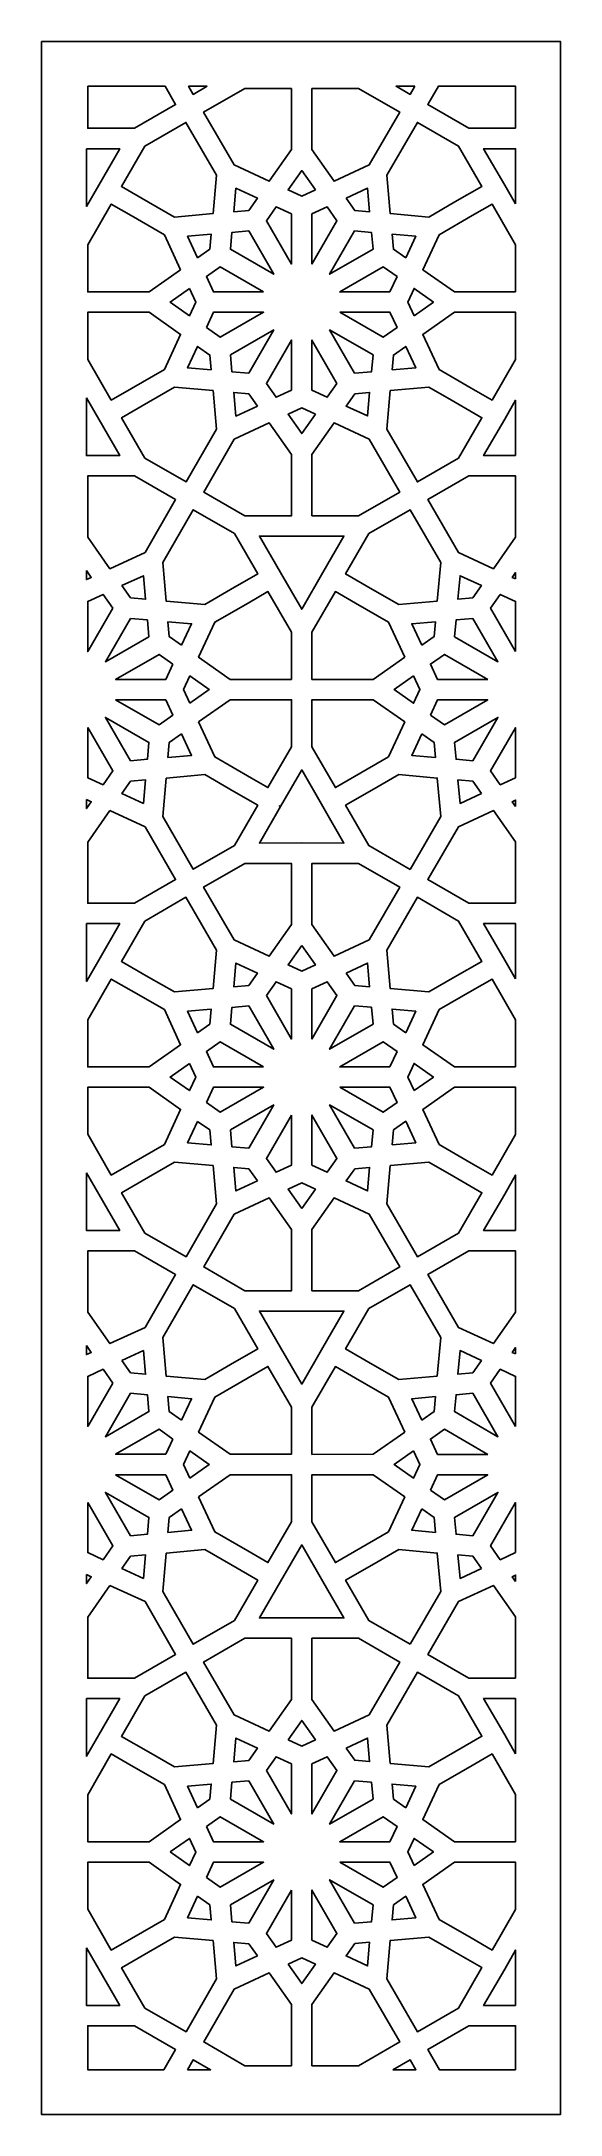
# Model space of a CAD drawing. Header units: millimetres. Extents: x -31 to 31, y -125 to 125.
import ezdxf

# ---------------------------------------------------------------- set-up
doc = ezdxf.new("R2010")
doc.units = ezdxf.units.MM
doc.header["$MEASUREMENT"] = 0
doc.layers.add('layer 1', color=7, linetype='Continuous')

msp = doc.modelspace()

# ---------------------------------------------------------------- linework, layer by layer
at = {"layer": 'layer 1', "color": 250}
for points, knots in [([(-31.2209, 125.1165), (-31.2209, 125.1165), (-31.2209, -124.8834), (-31.2209, -124.8834), (-31.2209, -124.8834), (-31.2209, -124.8834), (31.279, -124.8834), (31.279, -124.8834), (31.279, -124.8834), (31.279, -124.8834), (31.279, 125.1165), (31.279, 125.1165), (31.279, 125.1165), (31.279, 125.1165), (-31.2209, 125.1165), (-31.2209, 125.1165)], [0, 0, 0, 0, 0.2, 0.2, 0.2, 0.2, 0.4, 0.4, 0.4, 0.4, 0.6, 0.6, 0.6, 0.6, 1, 1, 1, 1]), ([(-25.6522, 119.7119), (-25.6522, 119.7119), (-16.3485, 119.7119), (-16.3485, 119.7119), (-16.3485, 119.7119), (-16.3485, 119.7119), (-15.0745, 117.506), (-15.0745, 117.506), (-15.0745, 117.506), (-15.0745, 117.506), (-20.0321, 114.645), (-20.0321, 114.645), (-20.0321, 114.645), (-20.0321, 114.645), (-25.6521, 114.6432), (-25.6521, 114.6432), (-25.6521, 114.6432), (-25.6521, 114.6432), (-25.6525, 117.9135), (-25.6525, 117.9135), (-25.6525, 117.9135), (-25.6525, 117.9135), (-25.6522, 119.7119), (-25.6522, 119.7119)], [0, 0, 0, 0, 0.14285714, 0.14285714, 0.14285714, 0.14285714, 0.28571429, 0.28571429, 0.28571429, 0.28571429, 0.42857143, 0.42857143, 0.42857143, 0.42857143, 0.57142857, 0.57142857, 0.57142857, 0.57142857, 0.71428571, 0.71428571, 0.71428571, 0.71428571, 1, 1, 1, 1]), ([(-11.256, 119.7119), (-11.256, 119.7119), (-12.9468, 118.7351), (-12.9468, 118.7351), (-12.9468, 118.7351), (-12.9468, 118.7351), (-13.5106, 119.7119), (-13.5106, 119.7119), (-13.5106, 119.7119), (-13.5106, 119.7119), (-11.256, 119.7119), (-11.256, 119.7119)], [0, 0, 0, 0, 0.25, 0.25, 0.25, 0.25, 0.5, 0.5, 0.5, 0.5, 1, 1, 1, 1]), ([(-1.1155, 119.4544), (-1.1155, 119.4544), (-1.1151, 116.1842), (-1.1151, 116.1842), (-1.1151, 116.1842), (-1.1151, 116.1842), (-1.1157, 112.0733), (-1.1157, 112.0733), (-1.1157, 112.0733), (-1.1157, 112.0733), (-3.794, 108.2618), (-3.794, 108.2618), (-3.794, 108.2618), (-3.794, 108.2618), (-8.013, 110.2201), (-8.013, 110.2201), (-8.013, 110.2201), (-8.013, 110.2201), (-11.6931, 116.5916), (-11.6931, 116.5916), (-11.6931, 116.5916), (-11.6931, 116.5916), (-6.7353, 119.4523), (-6.7353, 119.4523), (-6.7353, 119.4523), (-6.7353, 119.4523), (-1.1155, 119.4544), (-1.1155, 119.4544)], [0, 0, 0, 0, 0.125, 0.125, 0.125, 0.125, 0.25, 0.25, 0.25, 0.25, 0.375, 0.375, 0.375, 0.375, 0.5, 0.5, 0.5, 0.5, 0.625, 0.625, 0.625, 0.625, 0.75, 0.75, 0.75, 0.75, 1, 1, 1, 1]), ([(1.3421, 119.4544), (1.3421, 119.4544), (6.9617, 119.4523), (6.9617, 119.4523), (6.9617, 119.4523), (6.9617, 119.4523), (11.9196, 116.5916), (11.9196, 116.5916), (11.9196, 116.5916), (11.9196, 116.5916), (8.2395, 110.2201), (8.2395, 110.2201), (8.2395, 110.2201), (8.2395, 110.2201), (4.0206, 108.2618), (4.0206, 108.2618), (4.0206, 108.2618), (4.0206, 108.2618), (1.3422, 112.0733), (1.3422, 112.0733), (1.3422, 112.0733), (1.3422, 112.0733), (1.3415, 116.1842), (1.3415, 116.1842), (1.3415, 116.1842), (1.3415, 116.1842), (1.3421, 119.4544), (1.3421, 119.4544)], [0, 0, 0, 0, 0.125, 0.125, 0.125, 0.125, 0.25, 0.25, 0.25, 0.25, 0.375, 0.375, 0.375, 0.375, 0.5, 0.5, 0.5, 0.5, 0.625, 0.625, 0.625, 0.625, 0.75, 0.75, 0.75, 0.75, 1, 1, 1, 1]), ([(13.7393, 119.7119), (13.7393, 119.7119), (13.1748, 118.7344), (13.1748, 118.7344), (13.1748, 118.7344), (13.1748, 118.7344), (11.4825, 119.7119), (11.4825, 119.7119), (11.4825, 119.7119), (11.4825, 119.7119), (13.7393, 119.7119), (13.7393, 119.7119)], [0, 0, 0, 0, 0.25, 0.25, 0.25, 0.25, 0.5, 0.5, 0.5, 0.5, 1, 1, 1, 1]), ([(25.8745, 114.6432), (25.8745, 114.6432), (20.2607, 114.645), (20.2607, 114.645), (20.2607, 114.645), (20.2607, 114.645), (15.3031, 117.506), (15.3031, 117.506), (15.3031, 117.506), (15.3031, 117.506), (16.577, 119.7119), (16.577, 119.7119), (16.577, 119.7119), (16.577, 119.7119), (25.8745, 119.7119), (25.8745, 119.7119), (25.8745, 119.7119), (25.8745, 119.7119), (25.8745, 114.6432), (25.8745, 114.6432)], [0, 0, 0, 0, 0.16666667, 0.16666667, 0.16666667, 0.16666667, 0.33333333, 0.33333333, 0.33333333, 0.33333333, 0.5, 0.5, 0.5, 0.5, 0.66666667, 0.66666667, 0.66666667, 0.66666667, 1, 1, 1, 1]), ([(-10.1431, 108.99), (-10.1431, 108.99), (-10.5565, 104.3569), (-10.5565, 104.3569), (-10.5565, 104.3569), (-10.5565, 104.3569), (-15.1966, 103.9428), (-15.1966, 103.9428), (-15.1966, 103.9428), (-15.1966, 103.9428), (-18.3203, 105.7458), (-18.3203, 105.7458), (-18.3203, 105.7458), (-18.3203, 105.7458), (-21.5889, 107.6335), (-21.5889, 107.6335), (-21.5889, 107.6335), (-21.5889, 107.6335), (-18.7773, 112.4994), (-18.7773, 112.4994), (-18.7773, 112.4994), (-18.7773, 112.4994), (-13.8208, 115.3626), (-13.8208, 115.3626), (-13.8208, 115.3626), (-13.8208, 115.3626), (-10.1431, 108.99), (-10.1431, 108.99)], [0, 0, 0, 0, 0.125, 0.125, 0.125, 0.125, 0.25, 0.25, 0.25, 0.25, 0.375, 0.375, 0.375, 0.375, 0.5, 0.5, 0.5, 0.5, 0.625, 0.625, 0.625, 0.625, 0.75, 0.75, 0.75, 0.75, 1, 1, 1, 1]), ([(15.4238, 103.9438), (15.4238, 103.9438), (10.7833, 104.358), (10.7833, 104.358), (10.7833, 104.358), (10.7833, 104.358), (10.3699, 108.9907), (10.3699, 108.9907), (10.3699, 108.9907), (10.3699, 108.9907), (14.0476, 115.3633), (14.0476, 115.3633), (14.0476, 115.3633), (14.0476, 115.3633), (19.0045, 112.5005), (19.0045, 112.5005), (19.0045, 112.5005), (19.0045, 112.5005), (21.8158, 107.6346), (21.8158, 107.6346), (21.8158, 107.6346), (21.8158, 107.6346), (18.5706, 105.7603), (18.5706, 105.7603), (18.5706, 105.7603), (18.5706, 105.7603), (15.4238, 103.9438), (15.4238, 103.9438)], [0, 0, 0, 0, 0.125, 0.125, 0.125, 0.125, 0.25, 0.25, 0.25, 0.25, 0.375, 0.375, 0.375, 0.375, 0.5, 0.5, 0.5, 0.5, 0.625, 0.625, 0.625, 0.625, 0.75, 0.75, 0.75, 0.75, 1, 1, 1, 1]), ([(-25.8162, 112.1865), (-25.8162, 112.1865), (-21.7948, 112.1879), (-21.7948, 112.1879), (-21.7948, 112.1879), (-21.7948, 112.1879), (-24.3312, 107.7983), (-24.3312, 107.7983), (-24.3312, 107.7983), (-24.3312, 107.7983), (-25.8162, 105.2241), (-25.8162, 105.2241), (-25.8162, 105.2241), (-25.8162, 105.2241), (-25.8162, 112.1865), (-25.8162, 112.1865)], [0, 0, 0, 0, 0.2, 0.2, 0.2, 0.2, 0.4, 0.4, 0.4, 0.4, 0.6, 0.6, 0.6, 0.6, 1, 1, 1, 1]), ([(25.8745, 105.5172), (25.8745, 105.5172), (24.5583, 107.799), (24.5583, 107.799), (24.5583, 107.799), (24.5583, 107.799), (24.5583, 107.799), (24.5583, 107.799), (24.5583, 107.799), (24.5583, 107.799), (22.0225, 112.1879), (22.0225, 112.1879), (22.0225, 112.1879), (22.0225, 112.1879), (25.8745, 112.1865), (25.8745, 112.1865), (25.8745, 112.1865), (25.8745, 112.1865), (25.8745, 105.5172), (25.8745, 105.5172)], [0, 0, 0, 0, 0.16666667, 0.16666667, 0.16666667, 0.16666667, 0.33333333, 0.33333333, 0.33333333, 0.33333333, 0.5, 0.5, 0.5, 0.5, 0.66666667, 0.66666667, 0.66666667, 0.66666667, 1, 1, 1, 1]), ([(1.7564, 107.2109), (1.7564, 107.2109), (0.1133, 106.4482), (0.1133, 106.4482), (0.1133, 106.4482), (0.1133, 106.4482), (-1.5299, 107.2109), (-1.5299, 107.2109), (-1.5299, 107.2109), (-1.5299, 107.2109), (0.1133, 109.5491), (0.1133, 109.5491), (0.1133, 109.5491), (0.1133, 109.5491), (1.7564, 107.2109), (1.7564, 107.2109)], [0, 0, 0, 0, 0.2, 0.2, 0.2, 0.2, 0.4, 0.4, 0.4, 0.4, 0.6, 0.6, 0.6, 0.6, 1, 1, 1, 1]), ([(-14.4638, 97.5893), (-14.4638, 97.5893), (-18.2695, 94.9148), (-18.2695, 94.9148), (-18.2695, 94.9148), (-18.2695, 94.9148), (-25.653, 94.9134), (-25.653, 94.9134), (-25.653, 94.9134), (-25.653, 94.9134), (-25.6519, 100.5925), (-25.6519, 100.5925), (-25.6519, 100.5925), (-25.6519, 100.5925), (-22.8177, 105.5056), (-22.8177, 105.5056), (-22.8177, 105.5056), (-22.8177, 105.5056), (-20.4216, 104.1223), (-20.4216, 104.1223), (-20.4216, 104.1223), (-20.4216, 104.1223), (-16.4253, 101.8145), (-16.4253, 101.8145), (-16.4253, 101.8145), (-16.4253, 101.8145), (-14.4638, 97.5893), (-14.4638, 97.5893)], [0, 0, 0, 0, 0.125, 0.125, 0.125, 0.125, 0.25, 0.25, 0.25, 0.25, 0.375, 0.375, 0.375, 0.375, 0.5, 0.5, 0.5, 0.5, 0.625, 0.625, 0.625, 0.625, 0.75, 0.75, 0.75, 0.75, 1, 1, 1, 1]), ([(-6.2694, 104.7394), (-6.2694, 104.7394), (-8.0705, 104.5788), (-8.0705, 104.5788), (-8.0705, 104.5788), (-8.0705, 104.5788), (-7.8168, 107.4208), (-7.8168, 107.4208), (-7.8168, 107.4208), (-7.8168, 107.4208), (-5.2292, 106.2196), (-5.2292, 106.2196), (-5.2292, 106.2196), (-5.2292, 106.2196), (-6.2694, 104.7394), (-6.2694, 104.7394)], [0, 0, 0, 0, 0.2, 0.2, 0.2, 0.2, 0.4, 0.4, 0.4, 0.4, 0.6, 0.6, 0.6, 0.6, 1, 1, 1, 1]), ([(-1.1157, 104.3104), (-1.1157, 104.3104), (-1.1157, 98.2712), (-1.1157, 98.2712), (-1.1157, 98.2712), (-1.1157, 98.2712), (-4.1361, 103.5025), (-4.1361, 103.5025), (-4.1361, 103.5025), (-4.1361, 103.5025), (-2.9651, 105.1687), (-2.9651, 105.1687), (-2.9651, 105.1687), (-2.9651, 105.1687), (-1.1157, 104.3104), (-1.1157, 104.3104)], [0, 0, 0, 0, 0.2, 0.2, 0.2, 0.2, 0.4, 0.4, 0.4, 0.4, 0.6, 0.6, 0.6, 0.6, 1, 1, 1, 1]), ([(1.3422, 98.2712), (1.3422, 98.2712), (1.3422, 104.3104), (1.3422, 104.3104), (1.3422, 104.3104), (1.3422, 104.3104), (3.1915, 105.1687), (3.1915, 105.1687), (3.1915, 105.1687), (3.1915, 105.1687), (4.3624, 103.5025), (4.3624, 103.5025), (4.3624, 103.5025), (4.3624, 103.5025), (1.3422, 98.2712), (1.3422, 98.2712)], [0, 0, 0, 0, 0.2, 0.2, 0.2, 0.2, 0.4, 0.4, 0.4, 0.4, 0.6, 0.6, 0.6, 0.6, 1, 1, 1, 1]), ([(5.4557, 106.2196), (5.4557, 106.2196), (8.0437, 107.4208), (8.0437, 107.4208), (8.0437, 107.4208), (8.0437, 107.4208), (8.2973, 104.5795), (8.2973, 104.5795), (8.2973, 104.5795), (8.2973, 104.5795), (6.495, 104.7404), (6.495, 104.7404), (6.495, 104.7404), (6.495, 104.7404), (5.4557, 106.2196), (5.4557, 106.2196)], [0, 0, 0, 0, 0.2, 0.2, 0.2, 0.2, 0.4, 0.4, 0.4, 0.4, 0.6, 0.6, 0.6, 0.6, 1, 1, 1, 1]), ([(25.8745, 94.9141), (25.8745, 94.9141), (18.4965, 94.9156), (18.4965, 94.9156), (18.4965, 94.9156), (18.4965, 94.9156), (14.6907, 97.5903), (14.6907, 97.5903), (14.6907, 97.5903), (14.6907, 97.5903), (16.6522, 101.8155), (16.6522, 101.8155), (16.6522, 101.8155), (16.6522, 101.8155), (20.6255, 104.11), (20.6255, 104.11), (20.6255, 104.11), (20.6255, 104.11), (23.0448, 105.5063), (23.0448, 105.5063), (23.0448, 105.5063), (23.0448, 105.5063), (25.8745, 100.6009), (25.8745, 100.6009), (25.8745, 100.6009), (25.8745, 100.6009), (25.8745, 94.9141), (25.8745, 94.9141)], [0, 0, 0, 0, 0.125, 0.125, 0.125, 0.125, 0.25, 0.25, 0.25, 0.25, 0.375, 0.375, 0.375, 0.375, 0.5, 0.5, 0.5, 0.5, 0.625, 0.625, 0.625, 0.625, 0.75, 0.75, 0.75, 0.75, 1, 1, 1, 1]), ([(-10.9394, 100.0665), (-10.9394, 100.0665), (-12.4216, 99.0247), (-12.4216, 99.0247), (-12.4216, 99.0247), (-12.4216, 99.0247), (-13.625, 101.6166), (-13.625, 101.6166), (-13.625, 101.6166), (-13.625, 101.6166), (-10.7785, 101.8706), (-10.7785, 101.8706), (-10.7785, 101.8706), (-10.7785, 101.8706), (-10.9394, 100.0665), (-10.9394, 100.0665)], [0, 0, 0, 0, 0.2, 0.2, 0.2, 0.2, 0.4, 0.4, 0.4, 0.4, 0.6, 0.6, 0.6, 0.6, 1, 1, 1, 1]), ([(-6.2638, 102.2734), (-6.2638, 102.2734), (-3.2435, 97.0421), (-3.2435, 97.0421), (-3.2435, 97.0421), (-3.2435, 97.0421), (-8.4736, 100.0615), (-8.4736, 100.0615), (-8.4736, 100.0615), (-8.4736, 100.0615), (-8.2924, 102.0925), (-8.2924, 102.0925), (-8.2924, 102.0925), (-8.2924, 102.0925), (-6.2638, 102.2734), (-6.2638, 102.2734)], [0, 0, 0, 0, 0.2, 0.2, 0.2, 0.2, 0.4, 0.4, 0.4, 0.4, 0.6, 0.6, 0.6, 0.6, 1, 1, 1, 1]), ([(6.4907, 102.2741), (6.4907, 102.2741), (8.5192, 102.0935), (8.5192, 102.0935), (8.5192, 102.0935), (8.5192, 102.0935), (8.7005, 100.0626), (8.7005, 100.0626), (8.7005, 100.0626), (8.7005, 100.0626), (3.4707, 97.0428), (3.4707, 97.0428), (3.4707, 97.0428), (3.4707, 97.0428), (6.4907, 102.2741), (6.4907, 102.2741)], [0, 0, 0, 0, 0.2, 0.2, 0.2, 0.2, 0.4, 0.4, 0.4, 0.4, 0.6, 0.6, 0.6, 0.6, 1, 1, 1, 1]), ([(12.6488, 99.0254), (12.6488, 99.0254), (11.1665, 100.0672), (11.1665, 100.0672), (11.1665, 100.0672), (11.1665, 100.0672), (11.0056, 101.8716), (11.0056, 101.8716), (11.0056, 101.8716), (11.0056, 101.8716), (13.8522, 101.6176), (13.8522, 101.6176), (13.8522, 101.6176), (13.8522, 101.6176), (12.6488, 99.0254), (12.6488, 99.0254)], [0, 0, 0, 0, 0.2, 0.2, 0.2, 0.2, 0.4, 0.4, 0.4, 0.4, 0.6, 0.6, 0.6, 0.6, 1, 1, 1, 1]), ([(-4.4726, 94.9134), (-4.4726, 94.9134), (-10.5131, 94.9134), (-10.5131, 94.9134), (-10.5131, 94.9134), (-10.5131, 94.9134), (-11.3705, 96.7606), (-11.3705, 96.7606), (-11.3705, 96.7606), (-11.3705, 96.7606), (-9.7024, 97.9329), (-9.7024, 97.9329), (-9.7024, 97.9329), (-9.7024, 97.9329), (-4.4726, 94.9134), (-4.4726, 94.9134)], [0, 0, 0, 0, 0.2, 0.2, 0.2, 0.2, 0.4, 0.4, 0.4, 0.4, 0.6, 0.6, 0.6, 0.6, 1, 1, 1, 1]), ([(10.7403, 94.9145), (10.7403, 94.9145), (4.6997, 94.9145), (4.6997, 94.9145), (4.6997, 94.9145), (4.6997, 94.9145), (9.9293, 97.9339), (9.9293, 97.9339), (9.9293, 97.9339), (9.9293, 97.9339), (11.5976, 96.7616), (11.5976, 96.7616), (11.5976, 96.7616), (11.5976, 96.7616), (10.7403, 94.9145), (10.7403, 94.9145)], [0, 0, 0, 0, 0.2, 0.2, 0.2, 0.2, 0.4, 0.4, 0.4, 0.4, 0.6, 0.6, 0.6, 0.6, 1, 1, 1, 1]), ([(-13.4127, 95.3251), (-13.4127, 95.3251), (-12.6509, 93.6844), (-12.6509, 93.6844), (-12.6509, 93.6844), (-12.6509, 93.6844), (-13.4123, 92.0443), (-13.4123, 92.0443), (-13.4123, 92.0443), (-13.4123, 92.0443), (-15.7466, 93.6851), (-15.7466, 93.6851), (-15.7466, 93.6851), (-15.7466, 93.6851), (-13.4127, 95.3251), (-13.4127, 95.3251)], [0, 0, 0, 0, 0.2, 0.2, 0.2, 0.2, 0.4, 0.4, 0.4, 0.4, 0.6, 0.6, 0.6, 0.6, 1, 1, 1, 1]), ([(13.6401, 92.0454), (13.6401, 92.0454), (12.8785, 93.6865), (12.8785, 93.6865), (12.8785, 93.6865), (12.8785, 93.6865), (13.6398, 95.3262), (13.6398, 95.3262), (13.6398, 95.3262), (13.6398, 95.3262), (15.9741, 93.6858), (15.9741, 93.6858), (15.9741, 93.6858), (15.9741, 93.6858), (13.6401, 92.0454), (13.6401, 92.0454)], [0, 0, 0, 0, 0.2, 0.2, 0.2, 0.2, 0.4, 0.4, 0.4, 0.4, 0.6, 0.6, 0.6, 0.6, 1, 1, 1, 1]), ([(-18.2689, 92.4549), (-18.2689, 92.4549), (-14.4633, 89.7805), (-14.4633, 89.7805), (-14.4633, 89.7805), (-14.4633, 89.7805), (-16.4247, 85.5553), (-16.4247, 85.5553), (-16.4247, 85.5553), (-16.4247, 85.5553), (-20.3979, 83.2608), (-20.3979, 83.2608), (-20.3979, 83.2608), (-20.3979, 83.2608), (-22.8172, 81.8642), (-22.8172, 81.8642), (-22.8172, 81.8642), (-22.8172, 81.8642), (-25.6514, 86.7773), (-25.6514, 86.7773), (-25.6514, 86.7773), (-25.6514, 86.7773), (-25.6525, 92.456), (-25.6525, 92.456), (-25.6525, 92.456), (-25.6525, 92.456), (-18.2689, 92.4549), (-18.2689, 92.4549)], [0, 0, 0, 0, 0.125, 0.125, 0.125, 0.125, 0.25, 0.25, 0.25, 0.25, 0.375, 0.375, 0.375, 0.375, 0.5, 0.5, 0.5, 0.5, 0.625, 0.625, 0.625, 0.625, 0.75, 0.75, 0.75, 0.75, 1, 1, 1, 1]), ([(-11.3701, 90.6092), (-11.3701, 90.6092), (-10.5125, 92.456), (-10.5125, 92.456), (-10.5125, 92.456), (-10.5125, 92.456), (-4.472, 92.456), (-4.472, 92.456), (-4.472, 92.456), (-4.472, 92.456), (-9.7018, 89.4366), (-9.7018, 89.4366), (-9.7018, 89.4366), (-9.7018, 89.4366), (-11.3701, 90.6092), (-11.3701, 90.6092)], [0, 0, 0, 0, 0.2, 0.2, 0.2, 0.2, 0.4, 0.4, 0.4, 0.4, 0.6, 0.6, 0.6, 0.6, 1, 1, 1, 1]), ([(-6.2632, 85.0963), (-6.2632, 85.0963), (-8.2918, 85.2773), (-8.2918, 85.2773), (-8.2918, 85.2773), (-8.2918, 85.2773), (-8.4732, 87.3083), (-8.4732, 87.3083), (-8.4732, 87.3083), (-8.4732, 87.3083), (-3.243, 90.3277), (-3.243, 90.3277), (-3.243, 90.3277), (-3.243, 90.3277), (-6.2632, 85.0963), (-6.2632, 85.0963)], [0, 0, 0, 0, 0.2, 0.2, 0.2, 0.2, 0.4, 0.4, 0.4, 0.4, 0.6, 0.6, 0.6, 0.6, 1, 1, 1, 1]), ([(6.4914, 85.0974), (6.4914, 85.0974), (3.4711, 90.3287), (3.4711, 90.3287), (3.4711, 90.3287), (3.4711, 90.3287), (8.7012, 87.309), (8.7012, 87.309), (8.7012, 87.309), (8.7012, 87.309), (8.5199, 85.278), (8.5199, 85.278), (8.5199, 85.278), (8.5199, 85.278), (6.4914, 85.0974), (6.4914, 85.0974)], [0, 0, 0, 0, 0.2, 0.2, 0.2, 0.2, 0.4, 0.4, 0.4, 0.4, 0.6, 0.6, 0.6, 0.6, 1, 1, 1, 1]), ([(4.7, 92.457), (4.7, 92.457), (10.7407, 92.457), (10.7407, 92.457), (10.7407, 92.457), (10.7407, 92.457), (11.5983, 90.6099), (11.5983, 90.6099), (11.5983, 90.6099), (11.5983, 90.6099), (9.93, 89.4376), (9.93, 89.4376), (9.93, 89.4376), (9.93, 89.4376), (4.7, 92.457), (4.7, 92.457)], [0, 0, 0, 0, 0.2, 0.2, 0.2, 0.2, 0.4, 0.4, 0.4, 0.4, 0.6, 0.6, 0.6, 0.6, 1, 1, 1, 1]), ([(25.8745, 86.7696), (25.8745, 86.7696), (23.0452, 81.8652), (23.0452, 81.8652), (23.0452, 81.8652), (23.0452, 81.8652), (20.5309, 83.3162), (20.5309, 83.3162), (20.5309, 83.3162), (20.5309, 83.3162), (16.6529, 85.5564), (16.6529, 85.5564), (16.6529, 85.5564), (16.6529, 85.5564), (14.6914, 89.7812), (14.6914, 89.7812), (14.6914, 89.7812), (14.6914, 89.7812), (18.4972, 92.456), (18.4972, 92.456), (18.4972, 92.456), (18.4972, 92.456), (25.8745, 92.457), (25.8745, 92.457), (25.8745, 92.457), (25.8745, 92.457), (25.8745, 86.7696), (25.8745, 86.7696)], [0, 0, 0, 0, 0.125, 0.125, 0.125, 0.125, 0.25, 0.25, 0.25, 0.25, 0.375, 0.375, 0.375, 0.375, 0.5, 0.5, 0.5, 0.5, 0.625, 0.625, 0.625, 0.625, 0.75, 0.75, 0.75, 0.75, 1, 1, 1, 1]), ([(-10.7779, 85.4992), (-10.7779, 85.4992), (-13.6244, 85.7532), (-13.6244, 85.7532), (-13.6244, 85.7532), (-13.6244, 85.7532), (-12.4211, 88.3451), (-12.4211, 88.3451), (-12.4211, 88.3451), (-12.4211, 88.3451), (-10.939, 87.3033), (-10.939, 87.3033), (-10.939, 87.3033), (-10.939, 87.3033), (-10.7779, 85.4992), (-10.7779, 85.4992)], [0, 0, 0, 0, 0.2, 0.2, 0.2, 0.2, 0.4, 0.4, 0.4, 0.4, 0.6, 0.6, 0.6, 0.6, 1, 1, 1, 1]), ([(-1.1146, 83.0601), (-1.1146, 83.0601), (-2.9639, 82.2018), (-2.9639, 82.2018), (-2.9639, 82.2018), (-2.9639, 82.2018), (-4.135, 83.868), (-4.135, 83.868), (-4.135, 83.868), (-4.135, 83.868), (-1.1146, 89.0993), (-1.1146, 89.0993), (-1.1146, 89.0993), (-1.1146, 89.0993), (-1.1146, 83.0601), (-1.1146, 83.0601)], [0, 0, 0, 0, 0.2, 0.2, 0.2, 0.2, 0.4, 0.4, 0.4, 0.4, 0.6, 0.6, 0.6, 0.6, 1, 1, 1, 1]), ([(4.3635, 83.868), (4.3635, 83.868), (3.1926, 82.2018), (3.1926, 82.2018), (3.1926, 82.2018), (3.1926, 82.2018), (1.3433, 83.0601), (1.3433, 83.0601), (1.3433, 83.0601), (1.3433, 83.0601), (1.3433, 89.0993), (1.3433, 89.0993), (1.3433, 89.0993), (1.3433, 89.0993), (4.3635, 83.868), (4.3635, 83.868)], [0, 0, 0, 0, 0.2, 0.2, 0.2, 0.2, 0.4, 0.4, 0.4, 0.4, 0.6, 0.6, 0.6, 0.6, 1, 1, 1, 1]), ([(11.0059, 85.4999), (11.0059, 85.4999), (11.1672, 87.3044), (11.1672, 87.3044), (11.1672, 87.3044), (11.1672, 87.3044), (12.6492, 88.3461), (12.6492, 88.3461), (12.6492, 88.3461), (12.6492, 88.3461), (13.8525, 85.7539), (13.8525, 85.7539), (13.8525, 85.7539), (13.8525, 85.7539), (11.0059, 85.4999), (11.0059, 85.4999)], [0, 0, 0, 0, 0.2, 0.2, 0.2, 0.2, 0.4, 0.4, 0.4, 0.4, 0.6, 0.6, 0.6, 0.6, 1, 1, 1, 1]), ([(-18.3429, 81.6102), (-18.3429, 81.6102), (-15.1961, 83.4266), (-15.1961, 83.4266), (-15.1961, 83.4266), (-15.1961, 83.4266), (-10.5559, 83.0128), (-10.5559, 83.0128), (-10.5559, 83.0128), (-10.5559, 83.0128), (-10.1424, 78.3798), (-10.1424, 78.3798), (-10.1424, 78.3798), (-10.1424, 78.3798), (-13.8201, 72.0072), (-13.8201, 72.0072), (-13.8201, 72.0072), (-13.8201, 72.0072), (-18.7766, 74.87), (-18.7766, 74.87), (-18.7766, 74.87), (-18.7766, 74.87), (-21.5884, 79.7359), (-21.5884, 79.7359), (-21.5884, 79.7359), (-21.5884, 79.7359), (-18.3429, 81.6102), (-18.3429, 81.6102)], [0, 0, 0, 0, 0.125, 0.125, 0.125, 0.125, 0.25, 0.25, 0.25, 0.25, 0.375, 0.375, 0.375, 0.375, 0.5, 0.5, 0.5, 0.5, 0.625, 0.625, 0.625, 0.625, 0.75, 0.75, 0.75, 0.75, 1, 1, 1, 1]), ([(-5.228, 81.1509), (-5.228, 81.1509), (-7.8162, 79.9493), (-7.8162, 79.9493), (-7.8162, 79.9493), (-7.8162, 79.9493), (-8.0698, 82.7909), (-8.0698, 82.7909), (-8.0698, 82.7909), (-8.0698, 82.7909), (-6.2676, 82.6301), (-6.2676, 82.6301), (-6.2676, 82.6301), (-6.2676, 82.6301), (-5.228, 81.1509), (-5.228, 81.1509)], [0, 0, 0, 0, 0.2, 0.2, 0.2, 0.2, 0.4, 0.4, 0.4, 0.4, 0.6, 0.6, 0.6, 0.6, 1, 1, 1, 1]), ([(6.4971, 82.6311), (6.4971, 82.6311), (8.298, 82.792), (8.298, 82.792), (8.298, 82.792), (8.298, 82.792), (8.0444, 79.9497), (8.0444, 79.9497), (8.0444, 79.9497), (8.0444, 79.9497), (5.4568, 81.1509), (5.4568, 81.1509), (5.4568, 81.1509), (5.4568, 81.1509), (6.4971, 82.6311), (6.4971, 82.6311)], [0, 0, 0, 0, 0.2, 0.2, 0.2, 0.2, 0.4, 0.4, 0.4, 0.4, 0.6, 0.6, 0.6, 0.6, 1, 1, 1, 1]), ([(18.4538, 81.679), (18.4538, 81.679), (21.8165, 79.7369), (21.8165, 79.7369), (21.8165, 79.7369), (21.8165, 79.7369), (19.0045, 74.8707), (19.0045, 74.8707), (19.0045, 74.8707), (19.0045, 74.8707), (14.0483, 72.0079), (14.0483, 72.0079), (14.0483, 72.0079), (14.0483, 72.0079), (10.3706, 78.3805), (10.3706, 78.3805), (10.3706, 78.3805), (10.3706, 78.3805), (10.784, 83.0135), (10.784, 83.0135), (10.784, 83.0135), (10.784, 83.0135), (15.4241, 83.4277), (15.4241, 83.4277), (15.4241, 83.4277), (15.4241, 83.4277), (18.4538, 81.679), (18.4538, 81.679)], [0, 0, 0, 0, 0.125, 0.125, 0.125, 0.125, 0.25, 0.25, 0.25, 0.25, 0.375, 0.375, 0.375, 0.375, 0.5, 0.5, 0.5, 0.5, 0.625, 0.625, 0.625, 0.625, 0.75, 0.75, 0.75, 0.75, 1, 1, 1, 1]), ([(-25.8162, 82.1468), (-25.8162, 82.1468), (-24.3306, 79.5715), (-24.3306, 79.5715), (-24.3306, 79.5715), (-24.3306, 79.5715), (-24.3308, 79.5715), (-24.3308, 79.5715), (-24.3308, 79.5715), (-24.3308, 79.5715), (-21.7948, 75.1826), (-21.7948, 75.1826), (-21.7948, 75.1826), (-21.7948, 75.1826), (-25.8162, 75.1843), (-25.8162, 75.1843), (-25.8162, 75.1843), (-25.8162, 75.1843), (-25.8162, 82.1468), (-25.8162, 82.1468)], [0, 0, 0, 0, 0.16666667, 0.16666667, 0.16666667, 0.16666667, 0.33333333, 0.33333333, 0.33333333, 0.33333333, 0.5, 0.5, 0.5, 0.5, 0.66666667, 0.66666667, 0.66666667, 0.66666667, 1, 1, 1, 1]), ([(1.7575, 80.1596), (1.7575, 80.1596), (0.1144, 77.8217), (0.1144, 77.8217), (0.1144, 77.8217), (0.1144, 77.8217), (-1.5287, 80.1596), (-1.5287, 80.1596), (-1.5287, 80.1596), (-1.5287, 80.1596), (0.1144, 80.9223), (0.1144, 80.9223), (0.1144, 80.9223), (0.1144, 80.9223), (1.7575, 80.1596), (1.7575, 80.1596)], [0, 0, 0, 0, 0.2, 0.2, 0.2, 0.2, 0.4, 0.4, 0.4, 0.4, 0.6, 0.6, 0.6, 0.6, 1, 1, 1, 1]), ([(25.8745, 75.184), (25.8745, 75.184), (22.0221, 75.1826), (22.0221, 75.1826), (22.0221, 75.1826), (22.0221, 75.1826), (24.559, 79.5725), (24.559, 79.5725), (24.559, 79.5725), (24.559, 79.5725), (24.559, 79.5725), (24.559, 79.5725), (24.559, 79.5725), (24.559, 79.5725), (25.8745, 81.8532), (25.8745, 81.8532), (25.8745, 81.8532), (25.8745, 81.8532), (25.8745, 75.184), (25.8745, 75.184)], [0, 0, 0, 0, 0.16666667, 0.16666667, 0.16666667, 0.16666667, 0.33333333, 0.33333333, 0.33333333, 0.33333333, 0.5, 0.5, 0.5, 0.5, 0.66666667, 0.66666667, 0.66666667, 0.66666667, 1, 1, 1, 1]), ([(-8.0121, 77.1504), (-8.0121, 77.1504), (-3.7929, 79.1086), (-3.7929, 79.1086), (-3.7929, 79.1086), (-3.7929, 79.1086), (-1.1144, 75.2976), (-1.1144, 75.2976), (-1.1144, 75.2976), (-1.1144, 75.2976), (-1.1139, 71.1867), (-1.1139, 71.1867), (-1.1139, 71.1867), (-1.1139, 71.1867), (-1.1143, 67.9161), (-1.1143, 67.9161), (-1.1143, 67.9161), (-1.1143, 67.9161), (-6.7349, 67.9182), (-6.7349, 67.9182), (-6.7349, 67.9182), (-6.7349, 67.9182), (-11.6921, 70.7788), (-11.6921, 70.7788), (-11.6921, 70.7788), (-11.6921, 70.7788), (-8.0121, 77.1504), (-8.0121, 77.1504)], [0, 0, 0, 0, 0.125, 0.125, 0.125, 0.125, 0.25, 0.25, 0.25, 0.25, 0.375, 0.375, 0.375, 0.375, 0.5, 0.5, 0.5, 0.5, 0.625, 0.625, 0.625, 0.625, 0.75, 0.75, 0.75, 0.75, 1, 1, 1, 1]), ([(1.3431, 67.9161), (1.3431, 67.9161), (1.3428, 71.1867), (1.3428, 71.1867), (1.3428, 71.1867), (1.3428, 71.1867), (1.3431, 75.2976), (1.3431, 75.2976), (1.3431, 75.2976), (1.3431, 75.2976), (4.0217, 79.1086), (4.0217, 79.1086), (4.0217, 79.1086), (4.0217, 79.1086), (8.2409, 77.15), (8.2409, 77.15), (8.2409, 77.15), (8.2409, 77.15), (11.9207, 70.7792), (11.9207, 70.7792), (11.9207, 70.7792), (11.9207, 70.7792), (6.9635, 67.9182), (6.9635, 67.9182), (6.9635, 67.9182), (6.9635, 67.9182), (1.3431, 67.9161), (1.3431, 67.9161)], [0, 0, 0, 0, 0.125, 0.125, 0.125, 0.125, 0.25, 0.25, 0.25, 0.25, 0.375, 0.375, 0.375, 0.375, 0.5, 0.5, 0.5, 0.5, 0.625, 0.625, 0.625, 0.625, 0.75, 0.75, 0.75, 0.75, 1, 1, 1, 1]), ([(-20.033, 72.7255), (-20.033, 72.7255), (-15.0755, 69.8644), (-15.0755, 69.8644), (-15.0755, 69.8644), (-15.0755, 69.8644), (-18.7554, 63.4933), (-18.7554, 63.4933), (-18.7554, 63.4933), (-18.7554, 63.4933), (-22.9747, 61.5347), (-22.9747, 61.5347), (-22.9747, 61.5347), (-22.9747, 61.5347), (-25.653, 65.3461), (-25.653, 65.3461), (-25.653, 65.3461), (-25.653, 65.3461), (-25.6536, 69.457), (-25.6536, 69.457), (-25.6536, 69.457), (-25.6536, 69.457), (-25.6532, 72.7276), (-25.6532, 72.7276), (-25.6532, 72.7276), (-25.6532, 72.7276), (-20.033, 72.7255), (-20.033, 72.7255)], [0, 0, 0, 0, 0.125, 0.125, 0.125, 0.125, 0.25, 0.25, 0.25, 0.25, 0.375, 0.375, 0.375, 0.375, 0.5, 0.5, 0.5, 0.5, 0.625, 0.625, 0.625, 0.625, 0.75, 0.75, 0.75, 0.75, 1, 1, 1, 1]), ([(25.8745, 65.3387), (25.8745, 65.3387), (23.2011, 61.5347), (23.2011, 61.5347), (23.2011, 61.5347), (23.2011, 61.5347), (18.9819, 63.4933), (18.9819, 63.4933), (18.9819, 63.4933), (18.9819, 63.4933), (15.3021, 69.8644), (15.3021, 69.8644), (15.3021, 69.8644), (15.3021, 69.8644), (20.259, 72.7255), (20.259, 72.7255), (20.259, 72.7255), (20.259, 72.7255), (25.8745, 72.7276), (25.8745, 72.7276), (25.8745, 72.7276), (25.8745, 72.7276), (25.8745, 65.3387), (25.8745, 65.3387)], [0, 0, 0, 0, 0.14285714, 0.14285714, 0.14285714, 0.14285714, 0.28571429, 0.28571429, 0.28571429, 0.28571429, 0.42857143, 0.42857143, 0.42857143, 0.42857143, 0.57142857, 0.57142857, 0.57142857, 0.57142857, 0.71428571, 0.71428571, 0.71428571, 0.71428571, 1, 1, 1, 1]), ([(-7.9911, 65.7736), (-7.9911, 65.7736), (-5.1792, 60.9074), (-5.1792, 60.9074), (-5.1792, 60.9074), (-5.1792, 60.9074), (-8.4478, 59.0201), (-8.4478, 59.0201), (-8.4478, 59.0201), (-8.4478, 59.0201), (-11.5714, 57.217), (-11.5714, 57.217), (-11.5714, 57.217), (-11.5714, 57.217), (-16.2115, 57.6308), (-16.2115, 57.6308), (-16.2115, 57.6308), (-16.2115, 57.6308), (-16.6251, 62.2639), (-16.6251, 62.2639), (-16.6251, 62.2639), (-16.6251, 62.2639), (-12.9474, 68.6364), (-12.9474, 68.6364), (-12.9474, 68.6364), (-12.9474, 68.6364), (-7.9911, 65.7736), (-7.9911, 65.7736)], [0, 0, 0, 0, 0.125, 0.125, 0.125, 0.125, 0.25, 0.25, 0.25, 0.25, 0.375, 0.375, 0.375, 0.375, 0.5, 0.5, 0.5, 0.5, 0.625, 0.625, 0.625, 0.625, 0.75, 0.75, 0.75, 0.75, 1, 1, 1, 1]), ([(16.4387, 57.6298), (16.4387, 57.6298), (11.7986, 57.216), (11.7986, 57.216), (11.7986, 57.216), (11.7986, 57.216), (8.6515, 59.0324), (8.6515, 59.0324), (8.6515, 59.0324), (8.6515, 59.0324), (5.4063, 60.9067), (5.4063, 60.9067), (5.4063, 60.9067), (5.4063, 60.9067), (8.2179, 65.7726), (8.2179, 65.7726), (8.2179, 65.7726), (8.2179, 65.7726), (13.1745, 68.6354), (13.1745, 68.6354), (13.1745, 68.6354), (13.1745, 68.6354), (16.8522, 62.2631), (16.8522, 62.2631), (16.8522, 62.2631), (16.8522, 62.2631), (16.4387, 57.6298), (16.4387, 57.6298)], [0, 0, 0, 0, 0.125, 0.125, 0.125, 0.125, 0.25, 0.25, 0.25, 0.25, 0.375, 0.375, 0.375, 0.375, 0.5, 0.5, 0.5, 0.5, 0.625, 0.625, 0.625, 0.625, 0.75, 0.75, 0.75, 0.75, 1, 1, 1, 1]), ([(2.6639, 61.0711), (2.6639, 61.0711), (2.6639, 61.0708), (2.6639, 61.0708), (2.6639, 61.0708), (2.6639, 61.0708), (0.1138, 56.6505), (0.1138, 56.6505), (0.1138, 56.6505), (0.1138, 56.6505), (-2.4368, 61.0718), (-2.4368, 61.0718), (-2.4368, 61.0718), (-2.4368, 61.0718), (-4.9729, 65.4607), (-4.9729, 65.4607), (-4.9729, 65.4607), (-4.9729, 65.4607), (0.1144, 65.459), (0.1144, 65.459), (0.1144, 65.459), (0.1144, 65.459), (0.1144, 65.459), (0.1144, 65.459), (0.1144, 65.459), (0.1144, 65.459), (5.2003, 65.4607), (5.2003, 65.4607), (5.2003, 65.4607), (5.2003, 65.4607), (2.6639, 61.0711), (2.6639, 61.0711)], [0, 0, 0, 0, 0.11111111, 0.11111111, 0.11111111, 0.11111111, 0.22222222, 0.22222222, 0.22222222, 0.22222222, 0.33333333, 0.33333333, 0.33333333, 0.33333333, 0.44444444, 0.44444444, 0.44444444, 0.44444444, 0.55555556, 0.55555556, 0.55555556, 0.55555556, 0.66666667, 0.66666667, 0.66666667, 0.66666667, 0.77777778, 0.77777778, 0.77777778, 0.77777778, 1, 1, 1, 1]), ([(-25.8162, 61.3054), (-25.8162, 61.3054), (-25.2388, 60.4837), (-25.2388, 60.4837), (-25.2388, 60.4837), (-25.2388, 60.4837), (-25.8162, 60.2156), (-25.8162, 60.2156), (-25.8162, 60.2156), (-25.8162, 60.2156), (-25.8162, 61.3054), (-25.8162, 61.3054)], [0, 0, 0, 0, 0.25, 0.25, 0.25, 0.25, 0.5, 0.5, 0.5, 0.5, 1, 1, 1, 1]), ([(-21.5394, 59.4928), (-21.5394, 59.4928), (-18.9513, 60.694), (-18.9513, 60.694), (-18.9513, 60.694), (-18.9513, 60.694), (-18.6977, 57.8527), (-18.6977, 57.8527), (-18.6977, 57.8527), (-18.6977, 57.8527), (-20.4997, 58.0132), (-20.4997, 58.0132), (-20.4997, 58.0132), (-20.4997, 58.0132), (-21.5394, 59.4928), (-21.5394, 59.4928)], [0, 0, 0, 0, 0.2, 0.2, 0.2, 0.2, 0.4, 0.4, 0.4, 0.4, 0.6, 0.6, 0.6, 0.6, 1, 1, 1, 1]), ([(20.7253, 58.0122), (20.7253, 58.0122), (18.9247, 57.8517), (18.9247, 57.8517), (18.9247, 57.8517), (18.9247, 57.8517), (19.1784, 60.6936), (19.1784, 60.6936), (19.1784, 60.6936), (19.1784, 60.6936), (21.766, 59.4928), (21.766, 59.4928), (21.766, 59.4928), (21.766, 59.4928), (20.7253, 58.0122), (20.7253, 58.0122)], [0, 0, 0, 0, 0.2, 0.2, 0.2, 0.2, 0.4, 0.4, 0.4, 0.4, 0.6, 0.6, 0.6, 0.6, 1, 1, 1, 1]), ([(25.8745, 60.2939), (25.8745, 60.2939), (25.4652, 60.4837), (25.4652, 60.4837), (25.4652, 60.4837), (25.4652, 60.4837), (25.8745, 61.0662), (25.8745, 61.0662), (25.8745, 61.0662), (25.8745, 61.0662), (25.8745, 60.2939), (25.8745, 60.2939)], [0, 0, 0, 0, 0.25, 0.25, 0.25, 0.25, 0.5, 0.5, 0.5, 0.5, 1, 1, 1, 1]), ([(-22.6327, 56.7757), (-22.6327, 56.7757), (-25.653, 51.5443), (-25.653, 51.5443), (-25.653, 51.5443), (-25.653, 51.5443), (-25.653, 57.5832), (-25.653, 57.5832), (-25.653, 57.5832), (-25.653, 57.5832), (-23.8036, 58.4419), (-23.8036, 58.4419), (-23.8036, 58.4419), (-23.8036, 58.4419), (-22.6327, 56.7757), (-22.6327, 56.7757)], [0, 0, 0, 0, 0.2, 0.2, 0.2, 0.2, 0.4, 0.4, 0.4, 0.4, 0.6, 0.6, 0.6, 0.6, 1, 1, 1, 1]), ([(-8.4986, 48.1884), (-8.4986, 48.1884), (-12.3042, 50.8631), (-12.3042, 50.8631), (-12.3042, 50.8631), (-12.3042, 50.8631), (-10.3429, 55.0884), (-10.3429, 55.0884), (-10.3429, 55.0884), (-10.3429, 55.0884), (-6.3466, 57.3962), (-6.3466, 57.3962), (-6.3466, 57.3962), (-6.3466, 57.3962), (-3.9504, 58.7795), (-3.9504, 58.7795), (-3.9504, 58.7795), (-3.9504, 58.7795), (-1.1161, 53.8663), (-1.1161, 53.8663), (-1.1161, 53.8663), (-1.1161, 53.8663), (-1.1151, 48.1873), (-1.1151, 48.1873), (-1.1151, 48.1873), (-1.1151, 48.1873), (-8.4986, 48.1884), (-8.4986, 48.1884)], [0, 0, 0, 0, 0.125, 0.125, 0.125, 0.125, 0.25, 0.25, 0.25, 0.25, 0.375, 0.375, 0.375, 0.375, 0.5, 0.5, 0.5, 0.5, 0.625, 0.625, 0.625, 0.625, 0.75, 0.75, 0.75, 0.75, 1, 1, 1, 1]), ([(12.5314, 50.8624), (12.5314, 50.8624), (8.7256, 48.1877), (8.7256, 48.1877), (8.7256, 48.1877), (8.7256, 48.1877), (1.3422, 48.1863), (1.3422, 48.1863), (1.3422, 48.1863), (1.3422, 48.1863), (1.3431, 53.8653), (1.3431, 53.8653), (1.3431, 53.8653), (1.3431, 53.8653), (4.1776, 58.7784), (4.1776, 58.7784), (4.1776, 58.7784), (4.1776, 58.7784), (6.5969, 57.3821), (6.5969, 57.3821), (6.5969, 57.3821), (6.5969, 57.3821), (10.5699, 55.0876), (10.5699, 55.0876), (10.5699, 55.0876), (10.5699, 55.0876), (12.5314, 50.8624), (12.5314, 50.8624)], [0, 0, 0, 0, 0.125, 0.125, 0.125, 0.125, 0.25, 0.25, 0.25, 0.25, 0.375, 0.375, 0.375, 0.375, 0.5, 0.5, 0.5, 0.5, 0.625, 0.625, 0.625, 0.625, 0.75, 0.75, 0.75, 0.75, 1, 1, 1, 1]), ([(25.8745, 51.5528), (25.8745, 51.5528), (22.8589, 56.7757), (22.8589, 56.7757), (22.8589, 56.7757), (22.8589, 56.7757), (24.0301, 58.4419), (24.0301, 58.4419), (24.0301, 58.4419), (24.0301, 58.4419), (25.8745, 57.5857), (25.8745, 57.5857), (25.8745, 57.5857), (25.8745, 57.5857), (25.8745, 51.5528), (25.8745, 51.5528)], [0, 0, 0, 0, 0.2, 0.2, 0.2, 0.2, 0.4, 0.4, 0.4, 0.4, 0.6, 0.6, 0.6, 0.6, 1, 1, 1, 1]), ([(-20.5044, 55.5473), (-20.5044, 55.5473), (-18.4758, 55.3663), (-18.4758, 55.3663), (-18.4758, 55.3663), (-18.4758, 55.3663), (-18.2944, 53.3354), (-18.2944, 53.3354), (-18.2944, 53.3354), (-18.2944, 53.3354), (-23.5245, 50.316), (-23.5245, 50.316), (-23.5245, 50.316), (-23.5245, 50.316), (-20.5044, 55.5473), (-20.5044, 55.5473)], [0, 0, 0, 0, 0.2, 0.2, 0.2, 0.2, 0.4, 0.4, 0.4, 0.4, 0.6, 0.6, 0.6, 0.6, 1, 1, 1, 1]), ([(-14.3465, 52.2986), (-14.3465, 52.2986), (-15.8286, 53.3403), (-15.8286, 53.3403), (-15.8286, 53.3403), (-15.8286, 53.3403), (-15.9897, 55.1444), (-15.9897, 55.1444), (-15.9897, 55.1444), (-15.9897, 55.1444), (-13.1432, 54.8908), (-13.1432, 54.8908), (-13.1432, 54.8908), (-13.1432, 54.8908), (-14.3465, 52.2986), (-14.3465, 52.2986)], [0, 0, 0, 0, 0.2, 0.2, 0.2, 0.2, 0.4, 0.4, 0.4, 0.4, 0.6, 0.6, 0.6, 0.6, 1, 1, 1, 1]), ([(14.5736, 52.2979), (14.5736, 52.2979), (13.3703, 54.8897), (13.3703, 54.8897), (13.3703, 54.8897), (13.3703, 54.8897), (16.2168, 55.1434), (16.2168, 55.1434), (16.2168, 55.1434), (16.2168, 55.1434), (16.0556, 53.3393), (16.0556, 53.3393), (16.0556, 53.3393), (16.0556, 53.3393), (14.5736, 52.2979), (14.5736, 52.2979)], [0, 0, 0, 0, 0.2, 0.2, 0.2, 0.2, 0.4, 0.4, 0.4, 0.4, 0.6, 0.6, 0.6, 0.6, 1, 1, 1, 1]), ([(20.7313, 55.5463), (20.7313, 55.5463), (23.7515, 50.3149), (23.7515, 50.3149), (23.7515, 50.3149), (23.7515, 50.3149), (18.5215, 53.3347), (18.5215, 53.3347), (18.5215, 53.3347), (18.5215, 53.3347), (18.7029, 55.3653), (18.7029, 55.3653), (18.7029, 55.3653), (18.7029, 55.3653), (20.7313, 55.5463), (20.7313, 55.5463)], [0, 0, 0, 0, 0.2, 0.2, 0.2, 0.2, 0.4, 0.4, 0.4, 0.4, 0.6, 0.6, 0.6, 0.6, 1, 1, 1, 1]), ([(-15.3975, 50.0345), (-15.3975, 50.0345), (-16.2551, 48.1873), (-16.2551, 48.1873), (-16.2551, 48.1873), (-16.2551, 48.1873), (-22.2957, 48.1877), (-22.2957, 48.1877), (-22.2957, 48.1877), (-22.2957, 48.1877), (-17.0658, 51.2071), (-17.0658, 51.2071), (-17.0658, 51.2071), (-17.0658, 51.2071), (-15.3975, 50.0345), (-15.3975, 50.0345)], [0, 0, 0, 0, 0.2, 0.2, 0.2, 0.2, 0.4, 0.4, 0.4, 0.4, 0.6, 0.6, 0.6, 0.6, 1, 1, 1, 1]), ([(22.5227, 48.1866), (22.5227, 48.1866), (16.4821, 48.1863), (16.4821, 48.1863), (16.4821, 48.1863), (16.4821, 48.1863), (15.6245, 50.0338), (15.6245, 50.0338), (15.6245, 50.0338), (15.6245, 50.0338), (17.2928, 51.206), (17.2928, 51.206), (17.2928, 51.206), (17.2928, 51.206), (22.5227, 48.1866), (22.5227, 48.1866)], [0, 0, 0, 0, 0.2, 0.2, 0.2, 0.2, 0.4, 0.4, 0.4, 0.4, 0.6, 0.6, 0.6, 0.6, 1, 1, 1, 1]), ([(-13.3547, 45.3182), (-13.3547, 45.3182), (-14.1166, 46.9593), (-14.1166, 46.9593), (-14.1166, 46.9593), (-14.1166, 46.9593), (-13.3553, 48.5994), (-13.3553, 48.5994), (-13.3553, 48.5994), (-13.3553, 48.5994), (-11.0209, 46.9586), (-11.0209, 46.9586), (-11.0209, 46.9586), (-11.0209, 46.9586), (-13.3547, 45.3182), (-13.3547, 45.3182)], [0, 0, 0, 0, 0.2, 0.2, 0.2, 0.2, 0.4, 0.4, 0.4, 0.4, 0.6, 0.6, 0.6, 0.6, 1, 1, 1, 1]), ([(13.5823, 48.5983), (13.5823, 48.5983), (14.3443, 46.9572), (14.3443, 46.9572), (14.3443, 46.9572), (14.3443, 46.9572), (13.583, 45.3175), (13.583, 45.3175), (13.583, 45.3175), (13.583, 45.3175), (11.2487, 46.9579), (11.2487, 46.9579), (11.2487, 46.9579), (11.2487, 46.9579), (13.5823, 48.5983), (13.5823, 48.5983)], [0, 0, 0, 0, 0.2, 0.2, 0.2, 0.2, 0.4, 0.4, 0.4, 0.4, 0.6, 0.6, 0.6, 0.6, 1, 1, 1, 1]), ([(-22.2951, 45.7302), (-22.2951, 45.7302), (-16.2544, 45.7302), (-16.2544, 45.7302), (-16.2544, 45.7302), (-16.2544, 45.7302), (-15.397, 43.8831), (-15.397, 43.8831), (-15.397, 43.8831), (-15.397, 43.8831), (-17.0651, 42.7104), (-17.0651, 42.7104), (-17.0651, 42.7104), (-17.0651, 42.7104), (-22.2951, 45.7302), (-22.2951, 45.7302)], [0, 0, 0, 0, 0.2, 0.2, 0.2, 0.2, 0.4, 0.4, 0.4, 0.4, 0.6, 0.6, 0.6, 0.6, 1, 1, 1, 1]), ([(-12.3037, 43.0544), (-12.3037, 43.0544), (-8.4981, 45.7288), (-8.4981, 45.7288), (-8.4981, 45.7288), (-8.4981, 45.7288), (-1.1146, 45.7302), (-1.1146, 45.7302), (-1.1146, 45.7302), (-1.1146, 45.7302), (-1.1157, 40.0512), (-1.1157, 40.0512), (-1.1157, 40.0512), (-1.1157, 40.0512), (-3.95, 35.1381), (-3.95, 35.1381), (-3.95, 35.1381), (-3.95, 35.1381), (-5.9333, 36.2828), (-5.9333, 36.2828), (-5.9333, 36.2828), (-5.9333, 36.2828), (-10.3423, 38.8292), (-10.3423, 38.8292), (-10.3423, 38.8292), (-10.3423, 38.8292), (-12.3037, 43.0544), (-12.3037, 43.0544)], [0, 0, 0, 0, 0.125, 0.125, 0.125, 0.125, 0.25, 0.25, 0.25, 0.25, 0.375, 0.375, 0.375, 0.375, 0.5, 0.5, 0.5, 0.5, 0.625, 0.625, 0.625, 0.625, 0.75, 0.75, 0.75, 0.75, 1, 1, 1, 1]), ([(10.5706, 38.8281), (10.5706, 38.8281), (6.4798, 36.4659), (6.4798, 36.4659), (6.4798, 36.4659), (6.4798, 36.4659), (4.1779, 35.1374), (4.1779, 35.1374), (4.1779, 35.1374), (4.1779, 35.1374), (1.3437, 40.0505), (1.3437, 40.0505), (1.3437, 40.0505), (1.3437, 40.0505), (1.3428, 45.7292), (1.3428, 45.7292), (1.3428, 45.7292), (1.3428, 45.7292), (8.7263, 45.7277), (8.7263, 45.7277), (8.7263, 45.7277), (8.7263, 45.7277), (12.5317, 43.0533), (12.5317, 43.0533), (12.5317, 43.0533), (12.5317, 43.0533), (10.5706, 38.8281), (10.5706, 38.8281)], [0, 0, 0, 0, 0.125, 0.125, 0.125, 0.125, 0.25, 0.25, 0.25, 0.25, 0.375, 0.375, 0.375, 0.375, 0.5, 0.5, 0.5, 0.5, 0.625, 0.625, 0.625, 0.625, 0.75, 0.75, 0.75, 0.75, 1, 1, 1, 1]), ([(15.6252, 43.882), (15.6252, 43.882), (16.4825, 45.7292), (16.4825, 45.7292), (16.4825, 45.7292), (16.4825, 45.7292), (22.5234, 45.7292), (22.5234, 45.7292), (22.5234, 45.7292), (22.5234, 45.7292), (17.2932, 42.7094), (17.2932, 42.7094), (17.2932, 42.7094), (17.2932, 42.7094), (15.6252, 43.882), (15.6252, 43.882)], [0, 0, 0, 0, 0.2, 0.2, 0.2, 0.2, 0.4, 0.4, 0.4, 0.4, 0.6, 0.6, 0.6, 0.6, 1, 1, 1, 1]), ([(-20.5037, 38.3702), (-20.5037, 38.3702), (-23.5239, 43.6016), (-23.5239, 43.6016), (-23.5239, 43.6016), (-23.5239, 43.6016), (-18.2939, 40.5818), (-18.2939, 40.5818), (-18.2939, 40.5818), (-18.2939, 40.5818), (-18.4752, 38.5512), (-18.4752, 38.5512), (-18.4752, 38.5512), (-18.4752, 38.5512), (-20.5037, 38.3702), (-20.5037, 38.3702)], [0, 0, 0, 0, 0.2, 0.2, 0.2, 0.2, 0.4, 0.4, 0.4, 0.4, 0.6, 0.6, 0.6, 0.6, 1, 1, 1, 1]), ([(20.732, 38.3692), (20.732, 38.3692), (18.7036, 38.5501), (18.7036, 38.5501), (18.7036, 38.5501), (18.7036, 38.5501), (18.5222, 40.5811), (18.5222, 40.5811), (18.5222, 40.5811), (18.5222, 40.5811), (23.7522, 43.6005), (23.7522, 43.6005), (23.7522, 43.6005), (23.7522, 43.6005), (20.732, 38.3692), (20.732, 38.3692)], [0, 0, 0, 0, 0.2, 0.2, 0.2, 0.2, 0.4, 0.4, 0.4, 0.4, 0.6, 0.6, 0.6, 0.6, 1, 1, 1, 1]), ([(-25.6519, 42.3725), (-25.6519, 42.3725), (-22.6315, 37.1411), (-22.6315, 37.1411), (-22.6315, 37.1411), (-22.6315, 37.1411), (-23.8025, 35.4746), (-23.8025, 35.4746), (-23.8025, 35.4746), (-23.8025, 35.4746), (-25.6519, 36.3333), (-25.6519, 36.3333), (-25.6519, 36.3333), (-25.6519, 36.3333), (-25.6519, 42.3725), (-25.6519, 42.3725)], [0, 0, 0, 0, 0.2, 0.2, 0.2, 0.2, 0.4, 0.4, 0.4, 0.4, 0.6, 0.6, 0.6, 0.6, 1, 1, 1, 1]), ([(-14.3459, 41.6189), (-14.3459, 41.6189), (-13.1426, 39.0271), (-13.1426, 39.0271), (-13.1426, 39.0271), (-13.1426, 39.0271), (-15.9891, 38.7731), (-15.9891, 38.7731), (-15.9891, 38.7731), (-15.9891, 38.7731), (-15.828, 40.5772), (-15.828, 40.5772), (-15.828, 40.5772), (-15.828, 40.5772), (-14.3459, 41.6189), (-14.3459, 41.6189)], [0, 0, 0, 0, 0.2, 0.2, 0.2, 0.2, 0.4, 0.4, 0.4, 0.4, 0.6, 0.6, 0.6, 0.6, 1, 1, 1, 1]), ([(14.5739, 41.6179), (14.5739, 41.6179), (16.0563, 40.5761), (16.0563, 40.5761), (16.0563, 40.5761), (16.0563, 40.5761), (16.2172, 38.772), (16.2172, 38.772), (16.2172, 38.772), (16.2172, 38.772), (13.3706, 39.026), (13.3706, 39.026), (13.3706, 39.026), (13.3706, 39.026), (14.5739, 41.6179), (14.5739, 41.6179)], [0, 0, 0, 0, 0.2, 0.2, 0.2, 0.2, 0.4, 0.4, 0.4, 0.4, 0.6, 0.6, 0.6, 0.6, 1, 1, 1, 1]), ([(25.8745, 36.3305), (25.8745, 36.3305), (24.0312, 35.4746), (24.0312, 35.4746), (24.0312, 35.4746), (24.0312, 35.4746), (22.86, 37.1411), (22.86, 37.1411), (22.86, 37.1411), (22.86, 37.1411), (25.8745, 42.3619), (25.8745, 42.3619), (25.8745, 42.3619), (25.8745, 42.3619), (25.8745, 36.3305), (25.8745, 36.3305)], [0, 0, 0, 0, 0.2, 0.2, 0.2, 0.2, 0.4, 0.4, 0.4, 0.4, 0.6, 0.6, 0.6, 0.6, 1, 1, 1, 1]), ([(-20.4981, 35.9039), (-20.4981, 35.9039), (-18.6971, 36.0648), (-18.6971, 36.0648), (-18.6971, 36.0648), (-18.6971, 36.0648), (-18.9509, 33.2228), (-18.9509, 33.2228), (-18.9509, 33.2228), (-18.9509, 33.2228), (-21.5383, 34.4237), (-21.5383, 34.4237), (-21.5383, 34.4237), (-21.5383, 34.4237), (-20.4981, 35.9039), (-20.4981, 35.9039)], [0, 0, 0, 0, 0.2, 0.2, 0.2, 0.2, 0.4, 0.4, 0.4, 0.4, 0.6, 0.6, 0.6, 0.6, 1, 1, 1, 1]), ([(-16.2111, 36.2867), (-16.2111, 36.2867), (-11.571, 36.7005), (-11.571, 36.7005), (-11.571, 36.7005), (-11.571, 36.7005), (-8.0717, 34.6809), (-8.0717, 34.6809), (-8.0717, 34.6809), (-8.0717, 34.6809), (-5.1785, 33.0101), (-5.1785, 33.0101), (-5.1785, 33.0101), (-5.1785, 33.0101), (-7.9902, 28.1442), (-7.9902, 28.1442), (-7.9902, 28.1442), (-7.9902, 28.1442), (-12.947, 25.2811), (-12.947, 25.2811), (-12.947, 25.2811), (-12.947, 25.2811), (-16.6247, 31.6537), (-16.6247, 31.6537), (-16.6247, 31.6537), (-16.6247, 31.6537), (-16.2111, 36.2867), (-16.2111, 36.2867)], [0, 0, 0, 0, 0.125, 0.125, 0.125, 0.125, 0.25, 0.25, 0.25, 0.25, 0.375, 0.375, 0.375, 0.375, 0.5, 0.5, 0.5, 0.5, 0.625, 0.625, 0.625, 0.625, 0.75, 0.75, 0.75, 0.75, 1, 1, 1, 1]), ([(0.1134, 28.4579), (0.1134, 28.4579), (0.1131, 28.4579), (0.1131, 28.4579), (0.1131, 28.4579), (0.1131, 28.4579), (-4.9727, 28.4557), (-4.9727, 28.4557), (-4.9727, 28.4557), (-4.9727, 28.4557), (-2.4363, 32.8454), (-2.4363, 32.8454), (-2.4363, 32.8454), (-2.4363, 32.8454), (-2.5832, 32.9304), (-2.5832, 32.9304), (-2.5832, 32.9304), (-2.5832, 32.9304), (-2.4364, 32.8457), (-2.4364, 32.8457), (-2.4364, 32.8457), (-2.4364, 32.8457), (0.1138, 37.2664), (0.1138, 37.2664), (0.1138, 37.2664), (0.1138, 37.2664), (2.6644, 32.8447), (2.6644, 32.8447), (2.6644, 32.8447), (2.6644, 32.8447), (5.2003, 28.4557), (5.2003, 28.4557), (5.2003, 28.4557), (5.2003, 28.4557), (0.1134, 28.4579), (0.1134, 28.4579)], [0, 0, 0, 0, 0.1, 0.1, 0.1, 0.1, 0.2, 0.2, 0.2, 0.2, 0.3, 0.3, 0.3, 0.3, 0.4, 0.4, 0.4, 0.4, 0.5, 0.5, 0.5, 0.5, 0.6, 0.6, 0.6, 0.6, 0.7, 0.7, 0.7, 0.7, 0.8, 0.8, 0.8, 0.8, 1, 1, 1, 1]), ([(13.1752, 25.2804), (13.1752, 25.2804), (8.2183, 28.1432), (8.2183, 28.1432), (8.2183, 28.1432), (8.2183, 28.1432), (5.4067, 33.009), (5.4067, 33.009), (5.4067, 33.009), (5.4067, 33.009), (8.5573, 34.8287), (8.5573, 34.8287), (8.5573, 34.8287), (8.5573, 34.8287), (11.799, 36.6998), (11.799, 36.6998), (11.799, 36.6998), (11.799, 36.6998), (16.4391, 36.2856), (16.4391, 36.2856), (16.4391, 36.2856), (16.4391, 36.2856), (16.8525, 31.6526), (16.8525, 31.6526), (16.8525, 31.6526), (16.8525, 31.6526), (13.1752, 25.2804), (13.1752, 25.2804)], [0, 0, 0, 0, 0.125, 0.125, 0.125, 0.125, 0.25, 0.25, 0.25, 0.25, 0.375, 0.375, 0.375, 0.375, 0.5, 0.5, 0.5, 0.5, 0.625, 0.625, 0.625, 0.625, 0.75, 0.75, 0.75, 0.75, 1, 1, 1, 1]), ([(21.7671, 34.4237), (21.7671, 34.4237), (19.1787, 33.2225), (19.1787, 33.2225), (19.1787, 33.2225), (19.1787, 33.2225), (18.9255, 36.0638), (18.9255, 36.0638), (18.9255, 36.0638), (18.9255, 36.0638), (20.7274, 35.9029), (20.7274, 35.9029), (20.7274, 35.9029), (20.7274, 35.9029), (21.7671, 34.4237), (21.7671, 34.4237)], [0, 0, 0, 0, 0.2, 0.2, 0.2, 0.2, 0.4, 0.4, 0.4, 0.4, 0.6, 0.6, 0.6, 0.6, 1, 1, 1, 1]), ([(-25.8162, 33.7012), (-25.8162, 33.7012), (-25.2377, 33.4324), (-25.2377, 33.4324), (-25.2377, 33.4324), (-25.2377, 33.4324), (-25.8162, 32.6094), (-25.8162, 32.6094), (-25.8162, 32.6094), (-25.8162, 32.6094), (-25.8162, 33.7012), (-25.8162, 33.7012)], [0, 0, 0, 0, 0.25, 0.25, 0.25, 0.25, 0.5, 0.5, 0.5, 0.5, 1, 1, 1, 1]), ([(25.8745, 32.8517), (25.8745, 32.8517), (25.4663, 33.4324), (25.4663, 33.4324), (25.4663, 33.4324), (25.4663, 33.4324), (25.8745, 33.6222), (25.8745, 33.6222), (25.8745, 33.6222), (25.8745, 33.6222), (25.8745, 32.8517), (25.8745, 32.8517)], [0, 0, 0, 0, 0.25, 0.25, 0.25, 0.25, 0.5, 0.5, 0.5, 0.5, 1, 1, 1, 1]), ([(-22.9736, 32.3815), (-22.9736, 32.3815), (-18.7546, 30.4235), (-18.7546, 30.4235), (-18.7546, 30.4235), (-18.7546, 30.4235), (-15.0745, 24.052), (-15.0745, 24.052), (-15.0745, 24.052), (-15.0745, 24.052), (-20.0321, 21.191), (-20.0321, 21.191), (-20.0321, 21.191), (-20.0321, 21.191), (-25.6521, 21.1889), (-25.6521, 21.1889), (-25.6521, 21.1889), (-25.6521, 21.1889), (-25.6525, 24.4595), (-25.6525, 24.4595), (-25.6525, 24.4595), (-25.6525, 24.4595), (-25.6519, 28.5704), (-25.6519, 28.5704), (-25.6519, 28.5704), (-25.6519, 28.5704), (-22.9736, 32.3815), (-22.9736, 32.3815)], [0, 0, 0, 0, 0.125, 0.125, 0.125, 0.125, 0.25, 0.25, 0.25, 0.25, 0.375, 0.375, 0.375, 0.375, 0.5, 0.5, 0.5, 0.5, 0.625, 0.625, 0.625, 0.625, 0.75, 0.75, 0.75, 0.75, 1, 1, 1, 1]), ([(25.8745, 21.1889), (25.8745, 21.1889), (20.2607, 21.191), (20.2607, 21.191), (20.2607, 21.191), (20.2607, 21.191), (15.3031, 24.052), (15.3031, 24.052), (15.3031, 24.052), (15.3031, 24.052), (18.9833, 30.4232), (18.9833, 30.4232), (18.9833, 30.4232), (18.9833, 30.4232), (23.2022, 32.3815), (23.2022, 32.3815), (23.2022, 32.3815), (23.2022, 32.3815), (25.8745, 28.5792), (25.8745, 28.5792), (25.8745, 28.5792), (25.8745, 28.5792), (25.8745, 21.1889), (25.8745, 21.1889)], [0, 0, 0, 0, 0.14285714, 0.14285714, 0.14285714, 0.14285714, 0.28571429, 0.28571429, 0.28571429, 0.28571429, 0.42857143, 0.42857143, 0.42857143, 0.42857143, 0.57142857, 0.57142857, 0.57142857, 0.57142857, 0.71428571, 0.71428571, 0.71428571, 0.71428571, 1, 1, 1, 1]), ([(-6.7353, 25.9986), (-6.7353, 25.9986), (-1.1155, 26.0008), (-1.1155, 26.0008), (-1.1155, 26.0008), (-1.1155, 26.0008), (-1.1151, 22.7302), (-1.1151, 22.7302), (-1.1151, 22.7302), (-1.1151, 22.7302), (-1.1157, 18.6192), (-1.1157, 18.6192), (-1.1157, 18.6192), (-1.1157, 18.6192), (-3.794, 14.8078), (-3.794, 14.8078), (-3.794, 14.8078), (-3.794, 14.8078), (-8.013, 16.7661), (-8.013, 16.7661), (-8.013, 16.7661), (-8.013, 16.7661), (-11.6931, 23.1376), (-11.6931, 23.1376), (-11.6931, 23.1376), (-11.6931, 23.1376), (-6.7353, 25.9986), (-6.7353, 25.9986)], [0, 0, 0, 0, 0.125, 0.125, 0.125, 0.125, 0.25, 0.25, 0.25, 0.25, 0.375, 0.375, 0.375, 0.375, 0.5, 0.5, 0.5, 0.5, 0.625, 0.625, 0.625, 0.625, 0.75, 0.75, 0.75, 0.75, 1, 1, 1, 1]), ([(8.2395, 16.7661), (8.2395, 16.7661), (4.0206, 14.8078), (4.0206, 14.8078), (4.0206, 14.8078), (4.0206, 14.8078), (1.3422, 18.6192), (1.3422, 18.6192), (1.3422, 18.6192), (1.3422, 18.6192), (1.3415, 22.7302), (1.3415, 22.7302), (1.3415, 22.7302), (1.3415, 22.7302), (1.3421, 26.0008), (1.3421, 26.0008), (1.3421, 26.0008), (1.3421, 26.0008), (6.9617, 25.9986), (6.9617, 25.9986), (6.9617, 25.9986), (6.9617, 25.9986), (11.9196, 23.1376), (11.9196, 23.1376), (11.9196, 23.1376), (11.9196, 23.1376), (8.2395, 16.7661), (8.2395, 16.7661)], [0, 0, 0, 0, 0.125, 0.125, 0.125, 0.125, 0.25, 0.25, 0.25, 0.25, 0.375, 0.375, 0.375, 0.375, 0.5, 0.5, 0.5, 0.5, 0.625, 0.625, 0.625, 0.625, 0.75, 0.75, 0.75, 0.75, 1, 1, 1, 1]), ([(-18.7773, 19.0454), (-18.7773, 19.0454), (-13.8207, 21.9085), (-13.8207, 21.9085), (-13.8207, 21.9085), (-13.8207, 21.9085), (-10.1431, 15.536), (-10.1431, 15.536), (-10.1431, 15.536), (-10.1431, 15.536), (-10.5565, 10.9029), (-10.5565, 10.9029), (-10.5565, 10.9029), (-10.5565, 10.9029), (-15.1967, 10.4891), (-15.1967, 10.4891), (-15.1967, 10.4891), (-15.1967, 10.4891), (-18.3203, 12.2918), (-18.3203, 12.2918), (-18.3203, 12.2918), (-18.3203, 12.2918), (-21.5889, 14.1795), (-21.5889, 14.1795), (-21.5889, 14.1795), (-21.5889, 14.1795), (-18.7773, 19.0454), (-18.7773, 19.0454)], [0, 0, 0, 0, 0.125, 0.125, 0.125, 0.125, 0.25, 0.25, 0.25, 0.25, 0.375, 0.375, 0.375, 0.375, 0.5, 0.5, 0.5, 0.5, 0.625, 0.625, 0.625, 0.625, 0.75, 0.75, 0.75, 0.75, 1, 1, 1, 1]), ([(15.4238, 10.4898), (15.4238, 10.4898), (10.7833, 10.904), (10.7833, 10.904), (10.7833, 10.904), (10.7833, 10.904), (10.3699, 15.5367), (10.3699, 15.5367), (10.3699, 15.5367), (10.3699, 15.5367), (14.0476, 21.9092), (14.0476, 21.9092), (14.0476, 21.9092), (14.0476, 21.9092), (19.0045, 19.0465), (19.0045, 19.0465), (19.0045, 19.0465), (19.0045, 19.0465), (21.8158, 14.1806), (21.8158, 14.1806), (21.8158, 14.1806), (21.8158, 14.1806), (18.5706, 12.3063), (18.5706, 12.3063), (18.5706, 12.3063), (18.5706, 12.3063), (15.4238, 10.4898), (15.4238, 10.4898)], [0, 0, 0, 0, 0.125, 0.125, 0.125, 0.125, 0.25, 0.25, 0.25, 0.25, 0.375, 0.375, 0.375, 0.375, 0.5, 0.5, 0.5, 0.5, 0.625, 0.625, 0.625, 0.625, 0.75, 0.75, 0.75, 0.75, 1, 1, 1, 1]), ([(-25.8162, 18.7321), (-25.8162, 18.7321), (-21.7948, 18.7335), (-21.7948, 18.7335), (-21.7948, 18.7335), (-21.7948, 18.7335), (-24.3312, 14.3439), (-24.3312, 14.3439), (-24.3312, 14.3439), (-24.3312, 14.3439), (-25.8162, 11.7697), (-25.8162, 11.7697), (-25.8162, 11.7697), (-25.8162, 11.7697), (-25.8162, 18.7321), (-25.8162, 18.7321)], [0, 0, 0, 0, 0.2, 0.2, 0.2, 0.2, 0.4, 0.4, 0.4, 0.4, 0.6, 0.6, 0.6, 0.6, 1, 1, 1, 1]), ([(25.8745, 12.0632), (25.8745, 12.0632), (24.5583, 14.3446), (24.5583, 14.3446), (24.5583, 14.3446), (24.5583, 14.3446), (24.5583, 14.345), (24.5583, 14.345), (24.5583, 14.345), (24.5583, 14.345), (22.0225, 18.7335), (22.0225, 18.7335), (22.0225, 18.7335), (22.0225, 18.7335), (25.8745, 18.7321), (25.8745, 18.7321), (25.8745, 18.7321), (25.8745, 18.7321), (25.8745, 12.0632), (25.8745, 12.0632)], [0, 0, 0, 0, 0.16666667, 0.16666667, 0.16666667, 0.16666667, 0.33333333, 0.33333333, 0.33333333, 0.33333333, 0.5, 0.5, 0.5, 0.5, 0.66666667, 0.66666667, 0.66666667, 0.66666667, 1, 1, 1, 1]), ([(0.1133, 16.0951), (0.1133, 16.0951), (1.7564, 13.7569), (1.7564, 13.7569), (1.7564, 13.7569), (1.7564, 13.7569), (0.1133, 12.9942), (0.1133, 12.9942), (0.1133, 12.9942), (0.1133, 12.9942), (-1.5299, 13.7569), (-1.5299, 13.7569), (-1.5299, 13.7569), (-1.5299, 13.7569), (0.1133, 16.0951), (0.1133, 16.0951)], [0, 0, 0, 0, 0.2, 0.2, 0.2, 0.2, 0.4, 0.4, 0.4, 0.4, 0.6, 0.6, 0.6, 0.6, 1, 1, 1, 1]), ([(-6.2694, 11.2853), (-6.2694, 11.2853), (-8.0705, 11.1248), (-8.0705, 11.1248), (-8.0705, 11.1248), (-8.0705, 11.1248), (-7.8168, 13.9665), (-7.8168, 13.9665), (-7.8168, 13.9665), (-7.8168, 13.9665), (-5.2292, 12.7656), (-5.2292, 12.7656), (-5.2292, 12.7656), (-5.2292, 12.7656), (-6.2694, 11.2853), (-6.2694, 11.2853)], [0, 0, 0, 0, 0.2, 0.2, 0.2, 0.2, 0.4, 0.4, 0.4, 0.4, 0.6, 0.6, 0.6, 0.6, 1, 1, 1, 1]), ([(5.4557, 12.7656), (5.4557, 12.7656), (8.0437, 13.9668), (8.0437, 13.9668), (8.0437, 13.9668), (8.0437, 13.9668), (8.2973, 11.1255), (8.2973, 11.1255), (8.2973, 11.1255), (8.2973, 11.1255), (6.495, 11.2864), (6.495, 11.2864), (6.495, 11.2864), (6.495, 11.2864), (5.4557, 12.7656), (5.4557, 12.7656)], [0, 0, 0, 0, 0.2, 0.2, 0.2, 0.2, 0.4, 0.4, 0.4, 0.4, 0.6, 0.6, 0.6, 0.6, 1, 1, 1, 1]), ([(-20.4216, 10.6683), (-20.4216, 10.6683), (-16.4253, 8.3605), (-16.4253, 8.3605), (-16.4253, 8.3605), (-16.4253, 8.3605), (-14.4638, 4.1352), (-14.4638, 4.1352), (-14.4638, 4.1352), (-14.4638, 4.1352), (-18.2695, 1.4608), (-18.2695, 1.4608), (-18.2695, 1.4608), (-18.2695, 1.4608), (-25.653, 1.4594), (-25.653, 1.4594), (-25.653, 1.4594), (-25.653, 1.4594), (-25.6519, 7.1381), (-25.6519, 7.1381), (-25.6519, 7.1381), (-25.6519, 7.1381), (-22.8177, 12.0512), (-22.8177, 12.0512), (-22.8177, 12.0512), (-22.8177, 12.0512), (-20.4216, 10.6683), (-20.4216, 10.6683)], [0, 0, 0, 0, 0.125, 0.125, 0.125, 0.125, 0.25, 0.25, 0.25, 0.25, 0.375, 0.375, 0.375, 0.375, 0.5, 0.5, 0.5, 0.5, 0.625, 0.625, 0.625, 0.625, 0.75, 0.75, 0.75, 0.75, 1, 1, 1, 1]), ([(-4.1361, 10.0485), (-4.1361, 10.0485), (-2.9651, 11.7147), (-2.9651, 11.7147), (-2.9651, 11.7147), (-2.9651, 11.7147), (-1.1157, 10.8564), (-1.1157, 10.8564), (-1.1157, 10.8564), (-1.1157, 10.8564), (-1.1157, 4.8172), (-1.1157, 4.8172), (-1.1157, 4.8172), (-1.1157, 4.8172), (-4.1361, 10.0485), (-4.1361, 10.0485)], [0, 0, 0, 0, 0.2, 0.2, 0.2, 0.2, 0.4, 0.4, 0.4, 0.4, 0.6, 0.6, 0.6, 0.6, 1, 1, 1, 1]), ([(1.3422, 4.8172), (1.3422, 4.8172), (1.3422, 10.8564), (1.3422, 10.8564), (1.3422, 10.8564), (1.3422, 10.8564), (3.1915, 11.7147), (3.1915, 11.7147), (3.1915, 11.7147), (3.1915, 11.7147), (4.3624, 10.0485), (4.3624, 10.0485), (4.3624, 10.0485), (4.3624, 10.0485), (1.3422, 4.8172), (1.3422, 4.8172)], [0, 0, 0, 0, 0.2, 0.2, 0.2, 0.2, 0.4, 0.4, 0.4, 0.4, 0.6, 0.6, 0.6, 0.6, 1, 1, 1, 1]), ([(25.8745, 1.4601), (25.8745, 1.4601), (18.4965, 1.4615), (18.4965, 1.4615), (18.4965, 1.4615), (18.4965, 1.4615), (14.6907, 4.1363), (14.6907, 4.1363), (14.6907, 4.1363), (14.6907, 4.1363), (16.6522, 8.3615), (16.6522, 8.3615), (16.6522, 8.3615), (16.6522, 8.3615), (20.6255, 10.656), (20.6255, 10.656), (20.6255, 10.656), (20.6255, 10.656), (23.0448, 12.0523), (23.0448, 12.0523), (23.0448, 12.0523), (23.0448, 12.0523), (25.8745, 7.1469), (25.8745, 7.1469), (25.8745, 7.1469), (25.8745, 7.1469), (25.8745, 1.4601), (25.8745, 1.4601)], [0, 0, 0, 0, 0.125, 0.125, 0.125, 0.125, 0.25, 0.25, 0.25, 0.25, 0.375, 0.375, 0.375, 0.375, 0.5, 0.5, 0.5, 0.5, 0.625, 0.625, 0.625, 0.625, 0.75, 0.75, 0.75, 0.75, 1, 1, 1, 1]), ([(-10.9394, 6.6125), (-10.9394, 6.6125), (-12.4216, 5.5707), (-12.4216, 5.5707), (-12.4216, 5.5707), (-12.4216, 5.5707), (-13.625, 8.1626), (-13.625, 8.1626), (-13.625, 8.1626), (-13.625, 8.1626), (-10.7785, 8.4166), (-10.7785, 8.4166), (-10.7785, 8.4166), (-10.7785, 8.4166), (-10.9394, 6.6125), (-10.9394, 6.6125)], [0, 0, 0, 0, 0.2, 0.2, 0.2, 0.2, 0.4, 0.4, 0.4, 0.4, 0.6, 0.6, 0.6, 0.6, 1, 1, 1, 1]), ([(-6.2638, 8.8194), (-6.2638, 8.8194), (-3.2435, 3.5881), (-3.2435, 3.5881), (-3.2435, 3.5881), (-3.2435, 3.5881), (-8.4736, 6.6075), (-8.4736, 6.6075), (-8.4736, 6.6075), (-8.4736, 6.6075), (-8.2924, 8.6385), (-8.2924, 8.6385), (-8.2924, 8.6385), (-8.2924, 8.6385), (-6.2638, 8.8194), (-6.2638, 8.8194)], [0, 0, 0, 0, 0.2, 0.2, 0.2, 0.2, 0.4, 0.4, 0.4, 0.4, 0.6, 0.6, 0.6, 0.6, 1, 1, 1, 1]), ([(6.4907, 8.8201), (6.4907, 8.8201), (8.5192, 8.6395), (8.5192, 8.6395), (8.5192, 8.6395), (8.5192, 8.6395), (8.7005, 6.6086), (8.7005, 6.6086), (8.7005, 6.6086), (8.7005, 6.6086), (3.4707, 3.5891), (3.4707, 3.5891), (3.4707, 3.5891), (3.4707, 3.5891), (6.4907, 8.8201), (6.4907, 8.8201)], [0, 0, 0, 0, 0.2, 0.2, 0.2, 0.2, 0.4, 0.4, 0.4, 0.4, 0.6, 0.6, 0.6, 0.6, 1, 1, 1, 1]), ([(12.6488, 5.5718), (12.6488, 5.5718), (11.1665, 6.6132), (11.1665, 6.6132), (11.1665, 6.6132), (11.1665, 6.6132), (11.0056, 8.4176), (11.0056, 8.4176), (11.0056, 8.4176), (11.0056, 8.4176), (13.8522, 8.1636), (13.8522, 8.1636), (13.8522, 8.1636), (13.8522, 8.1636), (12.6488, 5.5718), (12.6488, 5.5718)], [0, 0, 0, 0, 0.2, 0.2, 0.2, 0.2, 0.4, 0.4, 0.4, 0.4, 0.6, 0.6, 0.6, 0.6, 1, 1, 1, 1]), ([(-4.4724, 1.4594), (-4.4724, 1.4594), (-10.5131, 1.4594), (-10.5131, 1.4594), (-10.5131, 1.4594), (-10.5131, 1.4594), (-11.3706, 3.3066), (-11.3706, 3.3066), (-11.3706, 3.3066), (-11.3706, 3.3066), (-9.7024, 4.4792), (-9.7024, 4.4792), (-9.7024, 4.4792), (-9.7024, 4.4792), (-4.4724, 1.4594), (-4.4724, 1.4594)], [0, 0, 0, 0, 0.2, 0.2, 0.2, 0.2, 0.4, 0.4, 0.4, 0.4, 0.6, 0.6, 0.6, 0.6, 1, 1, 1, 1]), ([(10.7403, 1.4601), (10.7403, 1.4601), (4.6993, 1.4605), (4.6993, 1.4605), (4.6993, 1.4605), (4.6993, 1.4605), (9.9293, 4.4799), (9.9293, 4.4799), (9.9293, 4.4799), (9.9293, 4.4799), (11.5976, 3.3076), (11.5976, 3.3076), (11.5976, 3.3076), (11.5976, 3.3076), (10.7403, 1.4601), (10.7403, 1.4601)], [0, 0, 0, 0, 0.2, 0.2, 0.2, 0.2, 0.4, 0.4, 0.4, 0.4, 0.6, 0.6, 0.6, 0.6, 1, 1, 1, 1]), ([(-13.4127, 1.8711), (-13.4127, 1.8711), (-12.6509, 0.2303), (-12.6509, 0.2303), (-12.6509, 0.2303), (-12.6509, 0.2303), (-13.4123, -1.4097), (-13.4123, -1.4097), (-13.4123, -1.4097), (-13.4123, -1.4097), (-15.7466, 0.2311), (-15.7466, 0.2311), (-15.7466, 0.2311), (-15.7466, 0.2311), (-13.4127, 1.8711), (-13.4127, 1.8711)], [0, 0, 0, 0, 0.2, 0.2, 0.2, 0.2, 0.4, 0.4, 0.4, 0.4, 0.6, 0.6, 0.6, 0.6, 1, 1, 1, 1]), ([(13.6401, -1.4087), (13.6401, -1.4087), (12.8785, 0.2321), (12.8785, 0.2321), (12.8785, 0.2321), (12.8785, 0.2321), (13.6398, 1.8722), (13.6398, 1.8722), (13.6398, 1.8722), (13.6398, 1.8722), (15.9741, 0.2318), (15.9741, 0.2318), (15.9741, 0.2318), (15.9741, 0.2318), (13.6401, -1.4087), (13.6401, -1.4087)], [0, 0, 0, 0, 0.2, 0.2, 0.2, 0.2, 0.4, 0.4, 0.4, 0.4, 0.6, 0.6, 0.6, 0.6, 1, 1, 1, 1]), ([(-18.2689, -0.9991), (-18.2689, -0.9991), (-14.4633, -3.6738), (-14.4633, -3.6738), (-14.4633, -3.6738), (-14.4633, -3.6738), (-16.4247, -7.8991), (-16.4247, -7.8991), (-16.4247, -7.8991), (-16.4247, -7.8991), (-20.3977, -10.1935), (-20.3977, -10.1935), (-20.3977, -10.1935), (-20.3977, -10.1935), (-22.8172, -11.5898), (-22.8172, -11.5898), (-22.8172, -11.5898), (-22.8172, -11.5898), (-25.6514, -6.6767), (-25.6514, -6.6767), (-25.6514, -6.6767), (-25.6514, -6.6767), (-25.6525, -0.9977), (-25.6525, -0.9977), (-25.6525, -0.9977), (-25.6525, -0.9977), (-18.2689, -0.9991), (-18.2689, -0.9991)], [0, 0, 0, 0, 0.125, 0.125, 0.125, 0.125, 0.25, 0.25, 0.25, 0.25, 0.375, 0.375, 0.375, 0.375, 0.5, 0.5, 0.5, 0.5, 0.625, 0.625, 0.625, 0.625, 0.75, 0.75, 0.75, 0.75, 1, 1, 1, 1]), ([(-11.3701, -2.8452), (-11.3701, -2.8452), (-10.5125, -0.998), (-10.5125, -0.998), (-10.5125, -0.998), (-10.5125, -0.998), (-4.4719, -0.998), (-4.4719, -0.998), (-4.4719, -0.998), (-4.4719, -0.998), (-9.702, -4.0174), (-9.702, -4.0174), (-9.702, -4.0174), (-9.702, -4.0174), (-11.3701, -2.8452), (-11.3701, -2.8452)], [0, 0, 0, 0, 0.2, 0.2, 0.2, 0.2, 0.4, 0.4, 0.4, 0.4, 0.6, 0.6, 0.6, 0.6, 1, 1, 1, 1]), ([(4.7, -0.997), (4.7, -0.997), (10.7407, -0.997), (10.7407, -0.997), (10.7407, -0.997), (10.7407, -0.997), (11.5983, -2.8441), (11.5983, -2.8441), (11.5983, -2.8441), (11.5983, -2.8441), (9.93, -4.0167), (9.93, -4.0167), (9.93, -4.0167), (9.93, -4.0167), (4.7, -0.997), (4.7, -0.997)], [0, 0, 0, 0, 0.2, 0.2, 0.2, 0.2, 0.4, 0.4, 0.4, 0.4, 0.6, 0.6, 0.6, 0.6, 1, 1, 1, 1]), ([(25.8745, -6.6844), (25.8745, -6.6844), (23.0452, -11.5888), (23.0452, -11.5888), (23.0452, -11.5888), (23.0452, -11.5888), (20.5309, -10.1378), (20.5309, -10.1378), (20.5309, -10.1378), (20.5309, -10.1378), (16.6529, -7.898), (16.6529, -7.898), (16.6529, -7.898), (16.6529, -7.898), (14.6914, -3.6728), (14.6914, -3.6728), (14.6914, -3.6728), (14.6914, -3.6728), (18.4972, -0.998), (18.4972, -0.998), (18.4972, -0.998), (18.4972, -0.998), (25.8745, -0.997), (25.8745, -0.997), (25.8745, -0.997), (25.8745, -0.997), (25.8745, -6.6844), (25.8745, -6.6844)], [0, 0, 0, 0, 0.125, 0.125, 0.125, 0.125, 0.25, 0.25, 0.25, 0.25, 0.375, 0.375, 0.375, 0.375, 0.5, 0.5, 0.5, 0.5, 0.625, 0.625, 0.625, 0.625, 0.75, 0.75, 0.75, 0.75, 1, 1, 1, 1]), ([(-6.2632, -8.3577), (-6.2632, -8.3577), (-8.2918, -8.1767), (-8.2918, -8.1767), (-8.2918, -8.1767), (-8.2918, -8.1767), (-8.4732, -6.1461), (-8.4732, -6.1461), (-8.4732, -6.1461), (-8.4732, -6.1461), (-3.243, -3.1263), (-3.243, -3.1263), (-3.243, -3.1263), (-3.243, -3.1263), (-6.2632, -8.3577), (-6.2632, -8.3577)], [0, 0, 0, 0, 0.2, 0.2, 0.2, 0.2, 0.4, 0.4, 0.4, 0.4, 0.6, 0.6, 0.6, 0.6, 1, 1, 1, 1]), ([(-1.1146, -4.3547), (-1.1146, -4.3547), (-1.1146, -10.3936), (-1.1146, -10.3936), (-1.1146, -10.3936), (-1.1146, -10.3936), (-2.9639, -11.2522), (-2.9639, -11.2522), (-2.9639, -11.2522), (-2.9639, -11.2522), (-4.135, -9.586), (-4.135, -9.586), (-4.135, -9.586), (-4.135, -9.586), (-1.1146, -4.3547), (-1.1146, -4.3547)], [0, 0, 0, 0, 0.2, 0.2, 0.2, 0.2, 0.4, 0.4, 0.4, 0.4, 0.6, 0.6, 0.6, 0.6, 1, 1, 1, 1]), ([(1.3433, -10.3936), (1.3433, -10.3936), (1.3433, -4.3547), (1.3433, -4.3547), (1.3433, -4.3547), (1.3433, -4.3547), (4.3635, -9.586), (4.3635, -9.586), (4.3635, -9.586), (4.3635, -9.586), (3.1928, -11.2522), (3.1928, -11.2522), (3.1928, -11.2522), (3.1928, -11.2522), (1.3433, -10.3936), (1.3433, -10.3936)], [0, 0, 0, 0, 0.2, 0.2, 0.2, 0.2, 0.4, 0.4, 0.4, 0.4, 0.6, 0.6, 0.6, 0.6, 1, 1, 1, 1]), ([(6.4914, -8.3566), (6.4914, -8.3566), (3.4711, -3.1256), (3.4711, -3.1256), (3.4711, -3.1256), (3.4711, -3.1256), (8.7012, -6.1451), (8.7012, -6.1451), (8.7012, -6.1451), (8.7012, -6.1451), (8.5199, -8.1756), (8.5199, -8.1756), (8.5199, -8.1756), (8.5199, -8.1756), (6.4914, -8.3566), (6.4914, -8.3566)], [0, 0, 0, 0, 0.2, 0.2, 0.2, 0.2, 0.4, 0.4, 0.4, 0.4, 0.6, 0.6, 0.6, 0.6, 1, 1, 1, 1]), ([(-12.4211, -5.1093), (-12.4211, -5.1093), (-10.939, -6.1507), (-10.939, -6.1507), (-10.939, -6.1507), (-10.939, -6.1507), (-10.7779, -7.9552), (-10.7779, -7.9552), (-10.7779, -7.9552), (-10.7779, -7.9552), (-13.6244, -7.7012), (-13.6244, -7.7012), (-13.6244, -7.7012), (-13.6244, -7.7012), (-12.4211, -5.1093), (-12.4211, -5.1093)], [0, 0, 0, 0, 0.2, 0.2, 0.2, 0.2, 0.4, 0.4, 0.4, 0.4, 0.6, 0.6, 0.6, 0.6, 1, 1, 1, 1]), ([(11.0059, -7.9541), (11.0059, -7.9541), (11.1672, -6.15), (11.1672, -6.15), (11.1672, -6.15), (11.1672, -6.15), (12.6492, -5.1082), (12.6492, -5.1082), (12.6492, -5.1082), (12.6492, -5.1082), (13.8525, -7.7001), (13.8525, -7.7001), (13.8525, -7.7001), (13.8525, -7.7001), (11.0059, -7.9541), (11.0059, -7.9541)], [0, 0, 0, 0, 0.2, 0.2, 0.2, 0.2, 0.4, 0.4, 0.4, 0.4, 0.6, 0.6, 0.6, 0.6, 1, 1, 1, 1]), ([(-25.8162, -11.3072), (-25.8162, -11.3072), (-24.3306, -13.8825), (-24.3306, -13.8825), (-24.3306, -13.8825), (-24.3306, -13.8825), (-24.3308, -13.8825), (-24.3308, -13.8825), (-24.3308, -13.8825), (-24.3308, -13.8825), (-21.7948, -18.2711), (-21.7948, -18.2711), (-21.7948, -18.2711), (-21.7948, -18.2711), (-25.8162, -18.2697), (-25.8162, -18.2697), (-25.8162, -18.2697), (-25.8162, -18.2697), (-25.8162, -11.3072), (-25.8162, -11.3072)], [0, 0, 0, 0, 0.16666667, 0.16666667, 0.16666667, 0.16666667, 0.33333333, 0.33333333, 0.33333333, 0.33333333, 0.5, 0.5, 0.5, 0.5, 0.66666667, 0.66666667, 0.66666667, 0.66666667, 1, 1, 1, 1]), ([(-18.3429, -11.8438), (-18.3429, -11.8438), (-15.1961, -10.0274), (-15.1961, -10.0274), (-15.1961, -10.0274), (-15.1961, -10.0274), (-10.5559, -10.4412), (-10.5559, -10.4412), (-10.5559, -10.4412), (-10.5559, -10.4412), (-10.1424, -15.0742), (-10.1424, -15.0742), (-10.1424, -15.0742), (-10.1424, -15.0742), (-13.8201, -21.4468), (-13.8201, -21.4468), (-13.8201, -21.4468), (-13.8201, -21.4468), (-18.7766, -18.584), (-18.7766, -18.584), (-18.7766, -18.584), (-18.7766, -18.584), (-21.5884, -13.7181), (-21.5884, -13.7181), (-21.5884, -13.7181), (-21.5884, -13.7181), (-18.3429, -11.8438), (-18.3429, -11.8438)], [0, 0, 0, 0, 0.125, 0.125, 0.125, 0.125, 0.25, 0.25, 0.25, 0.25, 0.375, 0.375, 0.375, 0.375, 0.5, 0.5, 0.5, 0.5, 0.625, 0.625, 0.625, 0.625, 0.75, 0.75, 0.75, 0.75, 1, 1, 1, 1]), ([(-5.228, -12.3031), (-5.228, -12.3031), (-7.8162, -13.5044), (-7.8162, -13.5044), (-7.8162, -13.5044), (-7.8162, -13.5044), (-8.0698, -10.6631), (-8.0698, -10.6631), (-8.0698, -10.6631), (-8.0698, -10.6631), (-6.2677, -10.8239), (-6.2677, -10.8239), (-6.2677, -10.8239), (-6.2677, -10.8239), (-5.228, -12.3031), (-5.228, -12.3031)], [0, 0, 0, 0, 0.2, 0.2, 0.2, 0.2, 0.4, 0.4, 0.4, 0.4, 0.6, 0.6, 0.6, 0.6, 1, 1, 1, 1]), ([(6.4971, -10.8229), (6.4971, -10.8229), (8.298, -10.662), (8.298, -10.662), (8.298, -10.662), (8.298, -10.662), (8.0444, -13.504), (8.0444, -13.504), (8.0444, -13.504), (8.0444, -13.504), (5.4568, -12.3031), (5.4568, -12.3031), (5.4568, -12.3031), (5.4568, -12.3031), (6.4971, -10.8229), (6.4971, -10.8229)], [0, 0, 0, 0, 0.2, 0.2, 0.2, 0.2, 0.4, 0.4, 0.4, 0.4, 0.6, 0.6, 0.6, 0.6, 1, 1, 1, 1]), ([(18.4538, -11.775), (18.4538, -11.775), (21.8165, -13.7171), (21.8165, -13.7171), (21.8165, -13.7171), (21.8165, -13.7171), (19.0045, -18.5833), (19.0045, -18.5833), (19.0045, -18.5833), (19.0045, -18.5833), (14.0483, -21.4461), (14.0483, -21.4461), (14.0483, -21.4461), (14.0483, -21.4461), (10.3706, -15.0735), (10.3706, -15.0735), (10.3706, -15.0735), (10.3706, -15.0735), (10.784, -10.4405), (10.784, -10.4405), (10.784, -10.4405), (10.784, -10.4405), (15.4241, -10.0267), (15.4241, -10.0267), (15.4241, -10.0267), (15.4241, -10.0267), (18.4538, -11.775), (18.4538, -11.775)], [0, 0, 0, 0, 0.125, 0.125, 0.125, 0.125, 0.25, 0.25, 0.25, 0.25, 0.375, 0.375, 0.375, 0.375, 0.5, 0.5, 0.5, 0.5, 0.625, 0.625, 0.625, 0.625, 0.75, 0.75, 0.75, 0.75, 1, 1, 1, 1]), ([(25.8745, -18.2697), (25.8745, -18.2697), (22.0221, -18.2711), (22.0221, -18.2711), (22.0221, -18.2711), (22.0221, -18.2711), (24.559, -13.8815), (24.559, -13.8815), (24.559, -13.8815), (24.559, -13.8815), (24.559, -13.8815), (24.559, -13.8815), (24.559, -13.8815), (24.559, -13.8815), (25.8745, -11.6008), (25.8745, -11.6008), (25.8745, -11.6008), (25.8745, -11.6008), (25.8745, -18.2697), (25.8745, -18.2697)], [0, 0, 0, 0, 0.16666667, 0.16666667, 0.16666667, 0.16666667, 0.33333333, 0.33333333, 0.33333333, 0.33333333, 0.5, 0.5, 0.5, 0.5, 0.66666667, 0.66666667, 0.66666667, 0.66666667, 1, 1, 1, 1]), ([(-8.0121, -16.3036), (-8.0121, -16.3036), (-3.7929, -14.3454), (-3.7929, -14.3454), (-3.7929, -14.3454), (-3.7929, -14.3454), (-1.1144, -18.1568), (-1.1144, -18.1568), (-1.1144, -18.1568), (-1.1144, -18.1568), (-1.1139, -22.2673), (-1.1139, -22.2673), (-1.1139, -22.2673), (-1.1139, -22.2673), (-1.1143, -25.538), (-1.1143, -25.538), (-1.1143, -25.538), (-1.1143, -25.538), (-6.7346, -25.5362), (-6.7346, -25.5362), (-6.7346, -25.5362), (-6.7346, -25.5362), (-11.6921, -22.6752), (-11.6921, -22.6752), (-11.6921, -22.6752), (-11.6921, -22.6752), (-8.0121, -16.3036), (-8.0121, -16.3036)], [0, 0, 0, 0, 0.125, 0.125, 0.125, 0.125, 0.25, 0.25, 0.25, 0.25, 0.375, 0.375, 0.375, 0.375, 0.5, 0.5, 0.5, 0.5, 0.625, 0.625, 0.625, 0.625, 0.75, 0.75, 0.75, 0.75, 1, 1, 1, 1]), ([(0.1144, -15.6327), (0.1144, -15.6327), (-1.5288, -13.2944), (-1.5288, -13.2944), (-1.5288, -13.2944), (-1.5288, -13.2944), (0.1144, -12.5317), (0.1144, -12.5317), (0.1144, -12.5317), (0.1144, -12.5317), (1.7575, -13.2944), (1.7575, -13.2944), (1.7575, -13.2944), (1.7575, -13.2944), (0.1144, -15.6327), (0.1144, -15.6327)], [0, 0, 0, 0, 0.2, 0.2, 0.2, 0.2, 0.4, 0.4, 0.4, 0.4, 0.6, 0.6, 0.6, 0.6, 1, 1, 1, 1]), ([(1.3431, -25.538), (1.3431, -25.538), (1.3428, -22.2673), (1.3428, -22.2673), (1.3428, -22.2673), (1.3428, -22.2673), (1.3431, -18.1568), (1.3431, -18.1568), (1.3431, -18.1568), (1.3431, -18.1568), (4.0217, -14.3454), (4.0217, -14.3454), (4.0217, -14.3454), (4.0217, -14.3454), (8.2409, -16.3036), (8.2409, -16.3036), (8.2409, -16.3036), (8.2409, -16.3036), (11.9207, -22.6752), (11.9207, -22.6752), (11.9207, -22.6752), (11.9207, -22.6752), (6.9628, -25.5362), (6.9628, -25.5362), (6.9628, -25.5362), (6.9628, -25.5362), (1.3431, -25.538), (1.3431, -25.538)], [0, 0, 0, 0, 0.125, 0.125, 0.125, 0.125, 0.25, 0.25, 0.25, 0.25, 0.375, 0.375, 0.375, 0.375, 0.5, 0.5, 0.5, 0.5, 0.625, 0.625, 0.625, 0.625, 0.75, 0.75, 0.75, 0.75, 1, 1, 1, 1]), ([(-20.033, -20.7285), (-20.033, -20.7285), (-15.0755, -23.5896), (-15.0755, -23.5896), (-15.0755, -23.5896), (-15.0755, -23.5896), (-18.7555, -29.9611), (-18.7555, -29.9611), (-18.7555, -29.9611), (-18.7555, -29.9611), (-22.9745, -31.9193), (-22.9745, -31.9193), (-22.9745, -31.9193), (-22.9745, -31.9193), (-25.653, -28.1079), (-25.653, -28.1079), (-25.653, -28.1079), (-25.653, -28.1079), (-25.6536, -23.997), (-25.6536, -23.997), (-25.6536, -23.997), (-25.6536, -23.997), (-25.6532, -20.7264), (-25.6532, -20.7264), (-25.6532, -20.7264), (-25.6532, -20.7264), (-20.033, -20.7285), (-20.033, -20.7285)], [0, 0, 0, 0, 0.125, 0.125, 0.125, 0.125, 0.25, 0.25, 0.25, 0.25, 0.375, 0.375, 0.375, 0.375, 0.5, 0.5, 0.5, 0.5, 0.625, 0.625, 0.625, 0.625, 0.75, 0.75, 0.75, 0.75, 1, 1, 1, 1]), ([(25.8745, -28.115), (25.8745, -28.115), (23.2011, -31.9193), (23.2011, -31.9193), (23.2011, -31.9193), (23.2011, -31.9193), (18.9823, -29.9611), (18.9823, -29.9611), (18.9823, -29.9611), (18.9823, -29.9611), (15.3021, -23.5892), (15.3021, -23.5892), (15.3021, -23.5892), (15.3021, -23.5892), (20.259, -20.7285), (20.259, -20.7285), (20.259, -20.7285), (20.259, -20.7285), (25.8745, -20.7264), (25.8745, -20.7264), (25.8745, -20.7264), (25.8745, -20.7264), (25.8745, -28.115), (25.8745, -28.115)], [0, 0, 0, 0, 0.14285714, 0.14285714, 0.14285714, 0.14285714, 0.28571429, 0.28571429, 0.28571429, 0.28571429, 0.42857143, 0.42857143, 0.42857143, 0.42857143, 0.57142857, 0.57142857, 0.57142857, 0.57142857, 0.71428571, 0.71428571, 0.71428571, 0.71428571, 1, 1, 1, 1]), ([(-7.9909, -27.6807), (-7.9909, -27.6807), (-5.1792, -32.5466), (-5.1792, -32.5466), (-5.1792, -32.5466), (-5.1792, -32.5466), (-8.4478, -34.4343), (-8.4478, -34.4343), (-8.4478, -34.4343), (-8.4478, -34.4343), (-11.5714, -36.2373), (-11.5714, -36.2373), (-11.5714, -36.2373), (-11.5714, -36.2373), (-16.2115, -35.8232), (-16.2115, -35.8232), (-16.2115, -35.8232), (-16.2115, -35.8232), (-16.6251, -31.1902), (-16.6251, -31.1902), (-16.6251, -31.1902), (-16.6251, -31.1902), (-12.9474, -24.8176), (-12.9474, -24.8176), (-12.9474, -24.8176), (-12.9474, -24.8176), (-7.9909, -27.6807), (-7.9909, -27.6807)], [0, 0, 0, 0, 0.125, 0.125, 0.125, 0.125, 0.25, 0.25, 0.25, 0.25, 0.375, 0.375, 0.375, 0.375, 0.5, 0.5, 0.5, 0.5, 0.625, 0.625, 0.625, 0.625, 0.75, 0.75, 0.75, 0.75, 1, 1, 1, 1]), ([(16.4387, -35.8242), (16.4387, -35.8242), (11.7986, -36.2381), (11.7986, -36.2381), (11.7986, -36.2381), (11.7986, -36.2381), (8.6515, -34.4216), (8.6515, -34.4216), (8.6515, -34.4216), (8.6515, -34.4216), (5.4063, -32.5473), (5.4063, -32.5473), (5.4063, -32.5473), (5.4063, -32.5473), (8.2179, -27.6818), (8.2179, -27.6818), (8.2179, -27.6818), (8.2179, -27.6818), (13.1745, -24.8186), (13.1745, -24.8186), (13.1745, -24.8186), (13.1745, -24.8186), (16.8522, -31.1912), (16.8522, -31.1912), (16.8522, -31.1912), (16.8522, -31.1912), (16.4387, -35.8242), (16.4387, -35.8242)], [0, 0, 0, 0, 0.125, 0.125, 0.125, 0.125, 0.25, 0.25, 0.25, 0.25, 0.375, 0.375, 0.375, 0.375, 0.5, 0.5, 0.5, 0.5, 0.625, 0.625, 0.625, 0.625, 0.75, 0.75, 0.75, 0.75, 1, 1, 1, 1]), ([(2.6639, -32.3829), (2.6639, -32.3829), (2.6639, -32.3829), (2.6639, -32.3829), (2.6639, -32.3829), (2.6639, -32.3829), (0.1138, -36.8036), (0.1138, -36.8036), (0.1138, -36.8036), (0.1138, -36.8036), (-2.4368, -32.3822), (-2.4368, -32.3822), (-2.4368, -32.3822), (-2.4368, -32.3822), (-4.9728, -27.9933), (-4.9728, -27.9933), (-4.9728, -27.9933), (-4.9728, -27.9933), (0.1142, -27.995), (0.1142, -27.995), (0.1142, -27.995), (0.1142, -27.995), (0.1145, -27.995), (0.1145, -27.995), (0.1145, -27.995), (0.1145, -27.995), (5.2003, -27.9933), (5.2003, -27.9933), (5.2003, -27.9933), (5.2003, -27.9933), (2.6639, -32.3829), (2.6639, -32.3829)], [0, 0, 0, 0, 0.11111111, 0.11111111, 0.11111111, 0.11111111, 0.22222222, 0.22222222, 0.22222222, 0.22222222, 0.33333333, 0.33333333, 0.33333333, 0.33333333, 0.44444444, 0.44444444, 0.44444444, 0.44444444, 0.55555556, 0.55555556, 0.55555556, 0.55555556, 0.66666667, 0.66666667, 0.66666667, 0.66666667, 0.77777778, 0.77777778, 0.77777778, 0.77777778, 1, 1, 1, 1]), ([(-25.8162, -32.1483), (-25.8162, -32.1483), (-25.2388, -32.9703), (-25.2388, -32.9703), (-25.2388, -32.9703), (-25.2388, -32.9703), (-25.8162, -33.238), (-25.8162, -33.238), (-25.8162, -33.238), (-25.8162, -33.238), (-25.8162, -32.1483), (-25.8162, -32.1483)], [0, 0, 0, 0, 0.25, 0.25, 0.25, 0.25, 0.5, 0.5, 0.5, 0.5, 1, 1, 1, 1]), ([(25.8745, -33.1601), (25.8745, -33.1601), (25.4652, -32.9703), (25.4652, -32.9703), (25.4652, -32.9703), (25.4652, -32.9703), (25.8745, -32.3878), (25.8745, -32.3878), (25.8745, -32.3878), (25.8745, -32.3878), (25.8745, -33.1601), (25.8745, -33.1601)], [0, 0, 0, 0, 0.25, 0.25, 0.25, 0.25, 0.5, 0.5, 0.5, 0.5, 1, 1, 1, 1]), ([(-21.5394, -33.9612), (-21.5394, -33.9612), (-18.9512, -32.76), (-18.9512, -32.76), (-18.9512, -32.76), (-18.9512, -32.76), (-18.6977, -35.6013), (-18.6977, -35.6013), (-18.6977, -35.6013), (-18.6977, -35.6013), (-20.5, -35.4404), (-20.5, -35.4404), (-20.5, -35.4404), (-20.5, -35.4404), (-21.5394, -33.9612), (-21.5394, -33.9612)], [0, 0, 0, 0, 0.2, 0.2, 0.2, 0.2, 0.4, 0.4, 0.4, 0.4, 0.6, 0.6, 0.6, 0.6, 1, 1, 1, 1]), ([(-8.4986, -45.2656), (-8.4986, -45.2656), (-12.3042, -42.5909), (-12.3042, -42.5909), (-12.3042, -42.5909), (-12.3042, -42.5909), (-10.3429, -38.3657), (-10.3429, -38.3657), (-10.3429, -38.3657), (-10.3429, -38.3657), (-6.3466, -36.0578), (-6.3466, -36.0578), (-6.3466, -36.0578), (-6.3466, -36.0578), (-3.9504, -34.6745), (-3.9504, -34.6745), (-3.9504, -34.6745), (-3.9504, -34.6745), (-1.1161, -39.5877), (-1.1161, -39.5877), (-1.1161, -39.5877), (-1.1161, -39.5877), (-1.1151, -45.2667), (-1.1151, -45.2667), (-1.1151, -45.2667), (-1.1151, -45.2667), (-8.4986, -45.2656), (-8.4986, -45.2656)], [0, 0, 0, 0, 0.125, 0.125, 0.125, 0.125, 0.25, 0.25, 0.25, 0.25, 0.375, 0.375, 0.375, 0.375, 0.5, 0.5, 0.5, 0.5, 0.625, 0.625, 0.625, 0.625, 0.75, 0.75, 0.75, 0.75, 1, 1, 1, 1]), ([(12.5314, -42.5919), (12.5314, -42.5919), (8.7256, -45.2663), (8.7256, -45.2663), (8.7256, -45.2663), (8.7256, -45.2663), (1.3422, -45.2678), (1.3422, -45.2678), (1.3422, -45.2678), (1.3422, -45.2678), (1.3431, -39.5887), (1.3431, -39.5887), (1.3431, -39.5887), (1.3431, -39.5887), (4.1776, -34.6756), (4.1776, -34.6756), (4.1776, -34.6756), (4.1776, -34.6756), (6.5966, -36.0722), (6.5966, -36.0722), (6.5966, -36.0722), (6.5966, -36.0722), (10.5699, -38.3667), (10.5699, -38.3667), (10.5699, -38.3667), (10.5699, -38.3667), (12.5314, -42.5919), (12.5314, -42.5919)], [0, 0, 0, 0, 0.125, 0.125, 0.125, 0.125, 0.25, 0.25, 0.25, 0.25, 0.375, 0.375, 0.375, 0.375, 0.5, 0.5, 0.5, 0.5, 0.625, 0.625, 0.625, 0.625, 0.75, 0.75, 0.75, 0.75, 1, 1, 1, 1]), ([(20.7257, -35.4418), (20.7257, -35.4418), (18.9247, -35.6023), (18.9247, -35.6023), (18.9247, -35.6023), (18.9247, -35.6023), (19.1784, -32.7604), (19.1784, -32.7604), (19.1784, -32.7604), (19.1784, -32.7604), (21.766, -33.9612), (21.766, -33.9612), (21.766, -33.9612), (21.766, -33.9612), (20.7257, -35.4418), (20.7257, -35.4418)], [0, 0, 0, 0, 0.2, 0.2, 0.2, 0.2, 0.4, 0.4, 0.4, 0.4, 0.6, 0.6, 0.6, 0.6, 1, 1, 1, 1]), ([(-22.6325, -36.6787), (-22.6325, -36.6787), (-25.653, -41.91), (-25.653, -41.91), (-25.653, -41.91), (-25.653, -41.91), (-25.653, -35.8708), (-25.653, -35.8708), (-25.653, -35.8708), (-25.653, -35.8708), (-23.8036, -35.0122), (-23.8036, -35.0122), (-23.8036, -35.0122), (-23.8036, -35.0122), (-22.6325, -36.6787), (-22.6325, -36.6787)], [0, 0, 0, 0, 0.2, 0.2, 0.2, 0.2, 0.4, 0.4, 0.4, 0.4, 0.6, 0.6, 0.6, 0.6, 1, 1, 1, 1]), ([(25.8745, -41.9012), (25.8745, -41.9012), (22.8589, -36.6787), (22.8589, -36.6787), (22.8589, -36.6787), (22.8589, -36.6787), (24.0301, -35.0122), (24.0301, -35.0122), (24.0301, -35.0122), (24.0301, -35.0122), (25.8745, -35.8683), (25.8745, -35.8683), (25.8745, -35.8683), (25.8745, -35.8683), (25.8745, -41.9012), (25.8745, -41.9012)], [0, 0, 0, 0, 0.2, 0.2, 0.2, 0.2, 0.4, 0.4, 0.4, 0.4, 0.6, 0.6, 0.6, 0.6, 1, 1, 1, 1]), ([(-20.5043, -37.9067), (-20.5043, -37.9067), (-18.4758, -38.0877), (-18.4758, -38.0877), (-18.4758, -38.0877), (-18.4758, -38.0877), (-18.2944, -40.1186), (-18.2944, -40.1186), (-18.2944, -40.1186), (-18.2944, -40.1186), (-23.5245, -43.138), (-23.5245, -43.138), (-23.5245, -43.138), (-23.5245, -43.138), (-20.5043, -37.9067), (-20.5043, -37.9067)], [0, 0, 0, 0, 0.2, 0.2, 0.2, 0.2, 0.4, 0.4, 0.4, 0.4, 0.6, 0.6, 0.6, 0.6, 1, 1, 1, 1]), ([(-14.3465, -41.1554), (-14.3465, -41.1554), (-15.8286, -40.1137), (-15.8286, -40.1137), (-15.8286, -40.1137), (-15.8286, -40.1137), (-15.9897, -38.3096), (-15.9897, -38.3096), (-15.9897, -38.3096), (-15.9897, -38.3096), (-13.1432, -38.5636), (-13.1432, -38.5636), (-13.1432, -38.5636), (-13.1432, -38.5636), (-14.3465, -41.1554), (-14.3465, -41.1554)], [0, 0, 0, 0, 0.2, 0.2, 0.2, 0.2, 0.4, 0.4, 0.4, 0.4, 0.6, 0.6, 0.6, 0.6, 1, 1, 1, 1]), ([(14.5736, -41.1565), (14.5736, -41.1565), (13.3703, -38.5646), (13.3703, -38.5646), (13.3703, -38.5646), (13.3703, -38.5646), (16.2168, -38.3106), (16.2168, -38.3106), (16.2168, -38.3106), (16.2168, -38.3106), (16.0556, -40.1147), (16.0556, -40.1147), (16.0556, -40.1147), (16.0556, -40.1147), (14.5736, -41.1565), (14.5736, -41.1565)], [0, 0, 0, 0, 0.2, 0.2, 0.2, 0.2, 0.4, 0.4, 0.4, 0.4, 0.6, 0.6, 0.6, 0.6, 1, 1, 1, 1]), ([(20.7313, -37.9078), (20.7313, -37.9078), (23.7518, -43.1394), (23.7518, -43.1394), (23.7518, -43.1394), (23.7518, -43.1394), (18.5215, -40.1197), (18.5215, -40.1197), (18.5215, -40.1197), (18.5215, -40.1197), (18.7029, -38.0887), (18.7029, -38.0887), (18.7029, -38.0887), (18.7029, -38.0887), (20.7313, -37.9078), (20.7313, -37.9078)], [0, 0, 0, 0, 0.2, 0.2, 0.2, 0.2, 0.4, 0.4, 0.4, 0.4, 0.6, 0.6, 0.6, 0.6, 1, 1, 1, 1]), ([(-15.3975, -43.4196), (-15.3975, -43.4196), (-16.2551, -45.2667), (-16.2551, -45.2667), (-16.2551, -45.2667), (-16.2551, -45.2667), (-22.2956, -45.2667), (-22.2956, -45.2667), (-22.2956, -45.2667), (-22.2956, -45.2667), (-17.0656, -42.2473), (-17.0656, -42.2473), (-17.0656, -42.2473), (-17.0656, -42.2473), (-15.3975, -43.4196), (-15.3975, -43.4196)], [0, 0, 0, 0, 0.2, 0.2, 0.2, 0.2, 0.4, 0.4, 0.4, 0.4, 0.6, 0.6, 0.6, 0.6, 1, 1, 1, 1]), ([(22.5227, -45.2674), (22.5227, -45.2674), (16.4821, -45.2674), (16.4821, -45.2674), (16.4821, -45.2674), (16.4821, -45.2674), (15.6245, -43.4206), (15.6245, -43.4206), (15.6245, -43.4206), (15.6245, -43.4206), (17.2928, -42.248), (17.2928, -42.248), (17.2928, -42.248), (17.2928, -42.248), (22.5227, -45.2674), (22.5227, -45.2674)], [0, 0, 0, 0, 0.2, 0.2, 0.2, 0.2, 0.4, 0.4, 0.4, 0.4, 0.6, 0.6, 0.6, 0.6, 1, 1, 1, 1]), ([(-13.3547, -48.1358), (-13.3547, -48.1358), (-14.1166, -46.4947), (-14.1166, -46.4947), (-14.1166, -46.4947), (-14.1166, -46.4947), (-13.3553, -44.855), (-13.3553, -44.855), (-13.3553, -44.855), (-13.3553, -44.855), (-11.021, -46.4954), (-11.021, -46.4954), (-11.021, -46.4954), (-11.021, -46.4954), (-13.3547, -48.1358), (-13.3547, -48.1358)], [0, 0, 0, 0, 0.2, 0.2, 0.2, 0.2, 0.4, 0.4, 0.4, 0.4, 0.6, 0.6, 0.6, 0.6, 1, 1, 1, 1]), ([(13.5823, -44.8557), (13.5823, -44.8557), (14.3443, -46.4968), (14.3443, -46.4968), (14.3443, -46.4968), (14.3443, -46.4968), (13.583, -48.1365), (13.583, -48.1365), (13.583, -48.1365), (13.583, -48.1365), (11.2487, -46.4961), (11.2487, -46.4961), (11.2487, -46.4961), (11.2487, -46.4961), (13.5823, -44.8557), (13.5823, -44.8557)], [0, 0, 0, 0, 0.2, 0.2, 0.2, 0.2, 0.4, 0.4, 0.4, 0.4, 0.6, 0.6, 0.6, 0.6, 1, 1, 1, 1]), ([(-20.5037, -55.0838), (-20.5037, -55.0838), (-23.5239, -49.8525), (-23.5239, -49.8525), (-23.5239, -49.8525), (-23.5239, -49.8525), (-18.2939, -52.8719), (-18.2939, -52.8719), (-18.2939, -52.8719), (-18.2939, -52.8719), (-18.4752, -54.9028), (-18.4752, -54.9028), (-18.4752, -54.9028), (-18.4752, -54.9028), (-20.5037, -55.0838), (-20.5037, -55.0838)], [0, 0, 0, 0, 0.2, 0.2, 0.2, 0.2, 0.4, 0.4, 0.4, 0.4, 0.6, 0.6, 0.6, 0.6, 1, 1, 1, 1]), ([(-22.2949, -47.7241), (-22.2949, -47.7241), (-16.2544, -47.7241), (-16.2544, -47.7241), (-16.2544, -47.7241), (-16.2544, -47.7241), (-15.397, -49.5709), (-15.397, -49.5709), (-15.397, -49.5709), (-15.397, -49.5709), (-17.0651, -50.7436), (-17.0651, -50.7436), (-17.0651, -50.7436), (-17.0651, -50.7436), (-22.2949, -47.7241), (-22.2949, -47.7241)], [0, 0, 0, 0, 0.2, 0.2, 0.2, 0.2, 0.4, 0.4, 0.4, 0.4, 0.6, 0.6, 0.6, 0.6, 1, 1, 1, 1]), ([(-12.3037, -50.3996), (-12.3037, -50.3996), (-8.4981, -47.7252), (-8.4981, -47.7252), (-8.4981, -47.7252), (-8.4981, -47.7252), (-1.1146, -47.7238), (-1.1146, -47.7238), (-1.1146, -47.7238), (-1.1146, -47.7238), (-1.1157, -53.4028), (-1.1157, -53.4028), (-1.1157, -53.4028), (-1.1157, -53.4028), (-3.9499, -58.3159), (-3.9499, -58.3159), (-3.9499, -58.3159), (-3.9499, -58.3159), (-6.3692, -56.9193), (-6.3692, -56.9193), (-6.3692, -56.9193), (-6.3692, -56.9193), (-10.3423, -54.6248), (-10.3423, -54.6248), (-10.3423, -54.6248), (-10.3423, -54.6248), (-12.3037, -50.3996), (-12.3037, -50.3996)], [0, 0, 0, 0, 0.125, 0.125, 0.125, 0.125, 0.25, 0.25, 0.25, 0.25, 0.375, 0.375, 0.375, 0.375, 0.5, 0.5, 0.5, 0.5, 0.625, 0.625, 0.625, 0.625, 0.75, 0.75, 0.75, 0.75, 1, 1, 1, 1]), ([(10.5706, -54.6259), (10.5706, -54.6259), (6.4798, -56.9881), (6.4798, -56.9881), (6.4798, -56.9881), (6.4798, -56.9881), (4.1779, -58.317), (4.1779, -58.317), (4.1779, -58.317), (4.1779, -58.317), (1.3437, -53.4039), (1.3437, -53.4039), (1.3437, -53.4039), (1.3437, -53.4039), (1.3428, -47.7249), (1.3428, -47.7249), (1.3428, -47.7249), (1.3428, -47.7249), (8.7263, -47.7263), (8.7263, -47.7263), (8.7263, -47.7263), (8.7263, -47.7263), (12.5317, -50.4007), (12.5317, -50.4007), (12.5317, -50.4007), (12.5317, -50.4007), (10.5706, -54.6259), (10.5706, -54.6259)], [0, 0, 0, 0, 0.125, 0.125, 0.125, 0.125, 0.25, 0.25, 0.25, 0.25, 0.375, 0.375, 0.375, 0.375, 0.5, 0.5, 0.5, 0.5, 0.625, 0.625, 0.625, 0.625, 0.75, 0.75, 0.75, 0.75, 1, 1, 1, 1]), ([(15.6252, -49.572), (15.6252, -49.572), (16.4825, -47.7249), (16.4825, -47.7249), (16.4825, -47.7249), (16.4825, -47.7249), (22.5234, -47.7249), (22.5234, -47.7249), (22.5234, -47.7249), (22.5234, -47.7249), (17.2932, -50.7443), (17.2932, -50.7443), (17.2932, -50.7443), (17.2932, -50.7443), (15.6252, -49.572), (15.6252, -49.572)], [0, 0, 0, 0, 0.2, 0.2, 0.2, 0.2, 0.4, 0.4, 0.4, 0.4, 0.6, 0.6, 0.6, 0.6, 1, 1, 1, 1]), ([(20.732, -55.0849), (20.732, -55.0849), (18.7036, -54.9039), (18.7036, -54.9039), (18.7036, -54.9039), (18.7036, -54.9039), (18.5222, -52.8729), (18.5222, -52.8729), (18.5222, -52.8729), (18.5222, -52.8729), (23.7522, -49.8532), (23.7522, -49.8532), (23.7522, -49.8532), (23.7522, -49.8532), (20.732, -55.0849), (20.732, -55.0849)], [0, 0, 0, 0, 0.2, 0.2, 0.2, 0.2, 0.4, 0.4, 0.4, 0.4, 0.6, 0.6, 0.6, 0.6, 1, 1, 1, 1]), ([(-25.6519, -51.0815), (-25.6519, -51.0815), (-22.6315, -56.3129), (-22.6315, -56.3129), (-22.6315, -56.3129), (-22.6315, -56.3129), (-23.8025, -57.9794), (-23.8025, -57.9794), (-23.8025, -57.9794), (-23.8025, -57.9794), (-25.6519, -57.1207), (-25.6519, -57.1207), (-25.6519, -57.1207), (-25.6519, -57.1207), (-25.6519, -51.0815), (-25.6519, -51.0815)], [0, 0, 0, 0, 0.2, 0.2, 0.2, 0.2, 0.4, 0.4, 0.4, 0.4, 0.6, 0.6, 0.6, 0.6, 1, 1, 1, 1]), ([(-14.3459, -51.8351), (-14.3459, -51.8351), (-13.1426, -54.4269), (-13.1426, -54.4269), (-13.1426, -54.4269), (-13.1426, -54.4269), (-15.9891, -54.6809), (-15.9891, -54.6809), (-15.9891, -54.6809), (-15.9891, -54.6809), (-15.828, -52.8768), (-15.828, -52.8768), (-15.828, -52.8768), (-15.828, -52.8768), (-14.3459, -51.8351), (-14.3459, -51.8351)], [0, 0, 0, 0, 0.2, 0.2, 0.2, 0.2, 0.4, 0.4, 0.4, 0.4, 0.6, 0.6, 0.6, 0.6, 1, 1, 1, 1]), ([(14.5739, -51.8361), (14.5739, -51.8361), (16.0563, -52.8779), (16.0563, -52.8779), (16.0563, -52.8779), (16.0563, -52.8779), (16.2172, -54.682), (16.2172, -54.682), (16.2172, -54.682), (16.2172, -54.682), (13.3706, -54.428), (13.3706, -54.428), (13.3706, -54.428), (13.3706, -54.428), (14.5739, -51.8361), (14.5739, -51.8361)], [0, 0, 0, 0, 0.2, 0.2, 0.2, 0.2, 0.4, 0.4, 0.4, 0.4, 0.6, 0.6, 0.6, 0.6, 1, 1, 1, 1]), ([(25.8745, -57.1236), (25.8745, -57.1236), (24.0312, -57.9794), (24.0312, -57.9794), (24.0312, -57.9794), (24.0312, -57.9794), (22.86, -56.3129), (22.86, -56.3129), (22.86, -56.3129), (22.86, -56.3129), (25.8745, -51.0921), (25.8745, -51.0921), (25.8745, -51.0921), (25.8745, -51.0921), (25.8745, -57.1236), (25.8745, -57.1236)], [0, 0, 0, 0, 0.2, 0.2, 0.2, 0.2, 0.4, 0.4, 0.4, 0.4, 0.6, 0.6, 0.6, 0.6, 1, 1, 1, 1]), ([(-20.4981, -57.5497), (-20.4981, -57.5497), (-18.6971, -57.3892), (-18.6971, -57.3892), (-18.6971, -57.3892), (-18.6971, -57.3892), (-18.9509, -60.2312), (-18.9509, -60.2312), (-18.9509, -60.2312), (-18.9509, -60.2312), (-21.5383, -59.0303), (-21.5383, -59.0303), (-21.5383, -59.0303), (-21.5383, -59.0303), (-20.4981, -57.5497), (-20.4981, -57.5497)], [0, 0, 0, 0, 0.2, 0.2, 0.2, 0.2, 0.4, 0.4, 0.4, 0.4, 0.6, 0.6, 0.6, 0.6, 1, 1, 1, 1]), ([(-16.2111, -57.1673), (-16.2111, -57.1673), (-11.571, -56.7535), (-11.571, -56.7535), (-11.571, -56.7535), (-11.571, -56.7535), (-8.4241, -58.5699), (-8.4241, -58.5699), (-8.4241, -58.5699), (-8.4241, -58.5699), (-5.1787, -60.4443), (-5.1787, -60.4443), (-5.1787, -60.4443), (-5.1787, -60.4443), (-7.9902, -65.3098), (-7.9902, -65.3098), (-7.9902, -65.3098), (-7.9902, -65.3098), (-12.9468, -68.1729), (-12.9468, -68.1729), (-12.9468, -68.1729), (-12.9468, -68.1729), (-16.6247, -61.8003), (-16.6247, -61.8003), (-16.6247, -61.8003), (-16.6247, -61.8003), (-16.2111, -57.1673), (-16.2111, -57.1673)], [0, 0, 0, 0, 0.125, 0.125, 0.125, 0.125, 0.25, 0.25, 0.25, 0.25, 0.375, 0.375, 0.375, 0.375, 0.5, 0.5, 0.5, 0.5, 0.625, 0.625, 0.625, 0.625, 0.75, 0.75, 0.75, 0.75, 1, 1, 1, 1]), ([(0.1135, -64.9965), (0.1135, -64.9965), (0.113, -64.9965), (0.113, -64.9965), (0.113, -64.9965), (0.113, -64.9965), (-4.9727, -64.9983), (-4.9727, -64.9983), (-4.9727, -64.9983), (-4.9727, -64.9983), (-2.4363, -60.6086), (-2.4363, -60.6086), (-2.4363, -60.6086), (-2.4363, -60.6086), (-2.4364, -60.6086), (-2.4364, -60.6086), (-2.4364, -60.6086), (-2.4364, -60.6086), (0.1138, -56.188), (0.1138, -56.188), (0.1138, -56.188), (0.1138, -56.188), (2.6644, -60.6094), (2.6644, -60.6094), (2.6644, -60.6094), (2.6644, -60.6094), (5.2003, -64.9983), (5.2003, -64.9983), (5.2003, -64.9983), (5.2003, -64.9983), (0.1135, -64.9965), (0.1135, -64.9965)], [0, 0, 0, 0, 0.11111111, 0.11111111, 0.11111111, 0.11111111, 0.22222222, 0.22222222, 0.22222222, 0.22222222, 0.33333333, 0.33333333, 0.33333333, 0.33333333, 0.44444444, 0.44444444, 0.44444444, 0.44444444, 0.55555556, 0.55555556, 0.55555556, 0.55555556, 0.66666667, 0.66666667, 0.66666667, 0.66666667, 0.77777778, 0.77777778, 0.77777778, 0.77777778, 1, 1, 1, 1]), ([(13.1748, -68.174), (13.1748, -68.174), (8.2183, -65.3108), (8.2183, -65.3108), (8.2183, -65.3108), (8.2183, -65.3108), (5.4067, -60.445), (5.4067, -60.445), (5.4067, -60.445), (5.4067, -60.445), (8.5573, -58.6257), (8.5573, -58.6257), (8.5573, -58.6257), (8.5573, -58.6257), (11.799, -56.7542), (11.799, -56.7542), (11.799, -56.7542), (11.799, -56.7542), (16.4391, -57.1684), (16.4391, -57.1684), (16.4391, -57.1684), (16.4391, -57.1684), (16.8525, -61.8014), (16.8525, -61.8014), (16.8525, -61.8014), (16.8525, -61.8014), (13.1748, -68.174), (13.1748, -68.174)], [0, 0, 0, 0, 0.125, 0.125, 0.125, 0.125, 0.25, 0.25, 0.25, 0.25, 0.375, 0.375, 0.375, 0.375, 0.5, 0.5, 0.5, 0.5, 0.625, 0.625, 0.625, 0.625, 0.75, 0.75, 0.75, 0.75, 1, 1, 1, 1]), ([(21.7671, -59.0303), (21.7671, -59.0303), (19.1787, -60.2315), (19.1787, -60.2315), (19.1787, -60.2315), (19.1787, -60.2315), (18.9255, -57.3903), (18.9255, -57.3903), (18.9255, -57.3903), (18.9255, -57.3903), (20.7274, -57.5511), (20.7274, -57.5511), (20.7274, -57.5511), (20.7274, -57.5511), (21.7671, -59.0303), (21.7671, -59.0303)], [0, 0, 0, 0, 0.2, 0.2, 0.2, 0.2, 0.4, 0.4, 0.4, 0.4, 0.6, 0.6, 0.6, 0.6, 1, 1, 1, 1]), ([(-25.8162, -59.7528), (-25.8162, -59.7528), (-25.2377, -60.0213), (-25.2377, -60.0213), (-25.2377, -60.0213), (-25.2377, -60.0213), (-25.8162, -60.8447), (-25.8162, -60.8447), (-25.8162, -60.8447), (-25.8162, -60.8447), (-25.8162, -59.7528), (-25.8162, -59.7528)], [0, 0, 0, 0, 0.25, 0.25, 0.25, 0.25, 0.5, 0.5, 0.5, 0.5, 1, 1, 1, 1]), ([(25.8745, -60.6023), (25.8745, -60.6023), (25.4663, -60.0213), (25.4663, -60.0213), (25.4663, -60.0213), (25.4663, -60.0213), (25.8745, -59.8318), (25.8745, -59.8318), (25.8745, -59.8318), (25.8745, -59.8318), (25.8745, -60.6023), (25.8745, -60.6023)], [0, 0, 0, 0, 0.25, 0.25, 0.25, 0.25, 0.5, 0.5, 0.5, 0.5, 1, 1, 1, 1]), ([(-22.9736, -61.0722), (-22.9736, -61.0722), (-18.7546, -63.0305), (-18.7546, -63.0305), (-18.7546, -63.0305), (-18.7546, -63.0305), (-15.0744, -69.4023), (-15.0744, -69.4023), (-15.0744, -69.4023), (-15.0744, -69.4023), (-20.0317, -72.263), (-20.0317, -72.263), (-20.0317, -72.263), (-20.0317, -72.263), (-25.6521, -72.2651), (-25.6521, -72.2651), (-25.6521, -72.2651), (-25.6521, -72.2651), (-25.6525, -68.9945), (-25.6525, -68.9945), (-25.6525, -68.9945), (-25.6525, -68.9945), (-25.6519, -64.8836), (-25.6519, -64.8836), (-25.6519, -64.8836), (-25.6519, -64.8836), (-22.9736, -61.0722), (-22.9736, -61.0722)], [0, 0, 0, 0, 0.125, 0.125, 0.125, 0.125, 0.25, 0.25, 0.25, 0.25, 0.375, 0.375, 0.375, 0.375, 0.5, 0.5, 0.5, 0.5, 0.625, 0.625, 0.625, 0.625, 0.75, 0.75, 0.75, 0.75, 1, 1, 1, 1]), ([(25.8745, -72.2651), (25.8745, -72.2651), (20.2604, -72.263), (20.2604, -72.263), (20.2604, -72.263), (20.2604, -72.263), (15.3031, -69.4023), (15.3031, -69.4023), (15.3031, -69.4023), (15.3031, -69.4023), (18.9833, -63.0305), (18.9833, -63.0305), (18.9833, -63.0305), (18.9833, -63.0305), (23.2022, -61.0722), (23.2022, -61.0722), (23.2022, -61.0722), (23.2022, -61.0722), (25.8745, -64.8748), (25.8745, -64.8748), (25.8745, -64.8748), (25.8745, -64.8748), (25.8745, -72.2651), (25.8745, -72.2651)], [0, 0, 0, 0, 0.14285714, 0.14285714, 0.14285714, 0.14285714, 0.28571429, 0.28571429, 0.28571429, 0.28571429, 0.42857143, 0.42857143, 0.42857143, 0.42857143, 0.57142857, 0.57142857, 0.57142857, 0.57142857, 0.71428571, 0.71428571, 0.71428571, 0.71428571, 1, 1, 1, 1]), ([(-6.7353, -67.4554), (-6.7353, -67.4554), (-1.1155, -67.4536), (-1.1155, -67.4536), (-1.1155, -67.4536), (-1.1155, -67.4536), (-1.1151, -70.7242), (-1.1151, -70.7242), (-1.1151, -70.7242), (-1.1151, -70.7242), (-1.1157, -74.8351), (-1.1157, -74.8351), (-1.1157, -74.8351), (-1.1157, -74.8351), (-3.794, -78.6462), (-3.794, -78.6462), (-3.794, -78.6462), (-3.794, -78.6462), (-8.0132, -76.6879), (-8.0132, -76.6879), (-8.0132, -76.6879), (-8.0132, -76.6879), (-11.6931, -70.3167), (-11.6931, -70.3167), (-11.6931, -70.3167), (-11.6931, -70.3167), (-6.7353, -67.4554), (-6.7353, -67.4554)], [0, 0, 0, 0, 0.125, 0.125, 0.125, 0.125, 0.25, 0.25, 0.25, 0.25, 0.375, 0.375, 0.375, 0.375, 0.5, 0.5, 0.5, 0.5, 0.625, 0.625, 0.625, 0.625, 0.75, 0.75, 0.75, 0.75, 1, 1, 1, 1]), ([(8.2395, -76.6879), (8.2395, -76.6879), (4.0206, -78.6462), (4.0206, -78.6462), (4.0206, -78.6462), (4.0206, -78.6462), (1.3422, -74.8351), (1.3422, -74.8351), (1.3422, -74.8351), (1.3422, -74.8351), (1.3415, -70.7242), (1.3415, -70.7242), (1.3415, -70.7242), (1.3415, -70.7242), (1.3421, -67.4536), (1.3421, -67.4536), (1.3421, -67.4536), (1.3421, -67.4536), (6.9617, -67.4554), (6.9617, -67.4554), (6.9617, -67.4554), (6.9617, -67.4554), (11.9196, -70.3167), (11.9196, -70.3167), (11.9196, -70.3167), (11.9196, -70.3167), (8.2395, -76.6879), (8.2395, -76.6879)], [0, 0, 0, 0, 0.125, 0.125, 0.125, 0.125, 0.25, 0.25, 0.25, 0.25, 0.375, 0.375, 0.375, 0.375, 0.5, 0.5, 0.5, 0.5, 0.625, 0.625, 0.625, 0.625, 0.75, 0.75, 0.75, 0.75, 1, 1, 1, 1]), ([(-18.777, -74.4083), (-18.777, -74.4083), (-13.8208, -71.5458), (-13.8208, -71.5458), (-13.8208, -71.5458), (-13.8208, -71.5458), (-10.1429, -77.918), (-10.1429, -77.918), (-10.1429, -77.918), (-10.1429, -77.918), (-10.5565, -82.5511), (-10.5565, -82.5511), (-10.5565, -82.5511), (-10.5565, -82.5511), (-15.1966, -82.9649), (-15.1966, -82.9649), (-15.1966, -82.9649), (-15.1966, -82.9649), (-18.3203, -81.1622), (-18.3203, -81.1622), (-18.3203, -81.1622), (-18.3203, -81.1622), (-21.5889, -79.2745), (-21.5889, -79.2745), (-21.5889, -79.2745), (-21.5889, -79.2745), (-18.777, -74.4083), (-18.777, -74.4083)], [0, 0, 0, 0, 0.125, 0.125, 0.125, 0.125, 0.25, 0.25, 0.25, 0.25, 0.375, 0.375, 0.375, 0.375, 0.5, 0.5, 0.5, 0.5, 0.625, 0.625, 0.625, 0.625, 0.75, 0.75, 0.75, 0.75, 1, 1, 1, 1]), ([(15.4238, -82.9642), (15.4238, -82.9642), (10.7833, -82.55), (10.7833, -82.55), (10.7833, -82.55), (10.7833, -82.55), (10.3699, -77.9173), (10.3699, -77.9173), (10.3699, -77.9173), (10.3699, -77.9173), (14.0476, -71.5448), (14.0476, -71.5448), (14.0476, -71.5448), (14.0476, -71.5448), (19.0041, -74.4076), (19.0041, -74.4076), (19.0041, -74.4076), (19.0041, -74.4076), (21.8158, -79.2734), (21.8158, -79.2734), (21.8158, -79.2734), (21.8158, -79.2734), (18.5706, -81.1477), (18.5706, -81.1477), (18.5706, -81.1477), (18.5706, -81.1477), (15.4238, -82.9642), (15.4238, -82.9642)], [0, 0, 0, 0, 0.125, 0.125, 0.125, 0.125, 0.25, 0.25, 0.25, 0.25, 0.375, 0.375, 0.375, 0.375, 0.5, 0.5, 0.5, 0.5, 0.625, 0.625, 0.625, 0.625, 0.75, 0.75, 0.75, 0.75, 1, 1, 1, 1]), ([(-25.8162, -74.7219), (-25.8162, -74.7219), (-21.7947, -74.7201), (-21.7947, -74.7201), (-21.7947, -74.7201), (-21.7947, -74.7201), (-24.3312, -79.1101), (-24.3312, -79.1101), (-24.3312, -79.1101), (-24.3312, -79.1101), (-25.8162, -81.6843), (-25.8162, -81.6843), (-25.8162, -81.6843), (-25.8162, -81.6843), (-25.8162, -74.7219), (-25.8162, -74.7219)], [0, 0, 0, 0, 0.2, 0.2, 0.2, 0.2, 0.4, 0.4, 0.4, 0.4, 0.6, 0.6, 0.6, 0.6, 1, 1, 1, 1]), ([(25.8745, -81.3908), (25.8745, -81.3908), (24.5583, -79.1094), (24.5583, -79.1094), (24.5583, -79.1094), (24.5583, -79.1094), (24.5583, -79.109), (24.5583, -79.109), (24.5583, -79.109), (24.5583, -79.109), (22.0225, -74.7201), (22.0225, -74.7201), (22.0225, -74.7201), (22.0225, -74.7201), (25.8745, -74.7215), (25.8745, -74.7215), (25.8745, -74.7215), (25.8745, -74.7215), (25.8745, -81.3908), (25.8745, -81.3908)], [0, 0, 0, 0, 0.16666667, 0.16666667, 0.16666667, 0.16666667, 0.33333333, 0.33333333, 0.33333333, 0.33333333, 0.5, 0.5, 0.5, 0.5, 0.66666667, 0.66666667, 0.66666667, 0.66666667, 1, 1, 1, 1]), ([(-1.5299, -79.6971), (-1.5299, -79.6971), (0.1133, -77.3589), (0.1133, -77.3589), (0.1133, -77.3589), (0.1133, -77.3589), (1.7564, -79.6971), (1.7564, -79.6971), (1.7564, -79.6971), (1.7564, -79.6971), (0.1133, -80.4598), (0.1133, -80.4598), (0.1133, -80.4598), (0.1133, -80.4598), (-1.5299, -79.6971), (-1.5299, -79.6971)], [0, 0, 0, 0, 0.2, 0.2, 0.2, 0.2, 0.4, 0.4, 0.4, 0.4, 0.6, 0.6, 0.6, 0.6, 1, 1, 1, 1]), ([(-6.2695, -82.1687), (-6.2695, -82.1687), (-8.0705, -82.3295), (-8.0705, -82.3295), (-8.0705, -82.3295), (-8.0705, -82.3295), (-7.8167, -79.4872), (-7.8167, -79.4872), (-7.8167, -79.4872), (-7.8167, -79.4872), (-5.2292, -80.6884), (-5.2292, -80.6884), (-5.2292, -80.6884), (-5.2292, -80.6884), (-6.2695, -82.1687), (-6.2695, -82.1687)], [0, 0, 0, 0, 0.2, 0.2, 0.2, 0.2, 0.4, 0.4, 0.4, 0.4, 0.6, 0.6, 0.6, 0.6, 1, 1, 1, 1]), ([(5.4557, -80.6884), (5.4557, -80.6884), (8.0437, -79.4872), (8.0437, -79.4872), (8.0437, -79.4872), (8.0437, -79.4872), (8.2973, -82.3285), (8.2973, -82.3285), (8.2973, -82.3285), (8.2973, -82.3285), (6.4953, -82.1676), (6.4953, -82.1676), (6.4953, -82.1676), (6.4953, -82.1676), (5.4557, -80.6884), (5.4557, -80.6884)], [0, 0, 0, 0, 0.2, 0.2, 0.2, 0.2, 0.4, 0.4, 0.4, 0.4, 0.6, 0.6, 0.6, 0.6, 1, 1, 1, 1]), ([(-20.4216, -82.7857), (-20.4216, -82.7857), (-16.4253, -85.0935), (-16.4253, -85.0935), (-16.4253, -85.0935), (-16.4253, -85.0935), (-14.4638, -89.3188), (-14.4638, -89.3188), (-14.4638, -89.3188), (-14.4638, -89.3188), (-18.2695, -91.9934), (-18.2695, -91.9934), (-18.2695, -91.9934), (-18.2695, -91.9934), (-25.653, -91.9945), (-25.653, -91.9945), (-25.653, -91.9945), (-25.653, -91.9945), (-25.6519, -86.3159), (-25.6519, -86.3159), (-25.6519, -86.3159), (-25.6519, -86.3159), (-22.8177, -81.4028), (-22.8177, -81.4028), (-22.8177, -81.4028), (-22.8177, -81.4028), (-20.4216, -82.7857), (-20.4216, -82.7857)], [0, 0, 0, 0, 0.125, 0.125, 0.125, 0.125, 0.25, 0.25, 0.25, 0.25, 0.375, 0.375, 0.375, 0.375, 0.5, 0.5, 0.5, 0.5, 0.625, 0.625, 0.625, 0.625, 0.75, 0.75, 0.75, 0.75, 1, 1, 1, 1]), ([(-4.1361, -83.4055), (-4.1361, -83.4055), (-2.9651, -81.7393), (-2.9651, -81.7393), (-2.9651, -81.7393), (-2.9651, -81.7393), (-1.1157, -82.5976), (-1.1157, -82.5976), (-1.1157, -82.5976), (-1.1157, -82.5976), (-1.1157, -88.6365), (-1.1157, -88.6365), (-1.1157, -88.6365), (-1.1157, -88.6365), (-4.1361, -83.4055), (-4.1361, -83.4055)], [0, 0, 0, 0, 0.2, 0.2, 0.2, 0.2, 0.4, 0.4, 0.4, 0.4, 0.6, 0.6, 0.6, 0.6, 1, 1, 1, 1]), ([(1.3422, -82.5976), (1.3422, -82.5976), (3.1917, -81.7393), (3.1917, -81.7393), (3.1917, -81.7393), (3.1917, -81.7393), (4.3624, -83.4055), (4.3624, -83.4055), (4.3624, -83.4055), (4.3624, -83.4055), (1.3422, -88.6365), (1.3422, -88.6365), (1.3422, -88.6365), (1.3422, -88.6365), (1.3422, -82.5976), (1.3422, -82.5976)], [0, 0, 0, 0, 0.2, 0.2, 0.2, 0.2, 0.4, 0.4, 0.4, 0.4, 0.6, 0.6, 0.6, 0.6, 1, 1, 1, 1]), ([(25.8745, -91.9938), (25.8745, -91.9938), (18.4965, -91.9925), (18.4965, -91.9925), (18.4965, -91.9925), (18.4965, -91.9925), (14.6907, -89.3177), (14.6907, -89.3177), (14.6907, -89.3177), (14.6907, -89.3177), (16.6522, -85.0925), (16.6522, -85.0925), (16.6522, -85.0925), (16.6522, -85.0925), (20.6255, -82.798), (20.6255, -82.798), (20.6255, -82.798), (20.6255, -82.798), (23.0448, -81.4017), (23.0448, -81.4017), (23.0448, -81.4017), (23.0448, -81.4017), (25.8745, -86.3071), (25.8745, -86.3071), (25.8745, -86.3071), (25.8745, -86.3071), (25.8745, -91.9938), (25.8745, -91.9938)], [0, 0, 0, 0, 0.125, 0.125, 0.125, 0.125, 0.25, 0.25, 0.25, 0.25, 0.375, 0.375, 0.375, 0.375, 0.5, 0.5, 0.5, 0.5, 0.625, 0.625, 0.625, 0.625, 0.75, 0.75, 0.75, 0.75, 1, 1, 1, 1]), ([(-8.4736, -86.8465), (-8.4736, -86.8465), (-8.2924, -84.8156), (-8.2924, -84.8156), (-8.2924, -84.8156), (-8.2924, -84.8156), (-6.2638, -84.6349), (-6.2638, -84.6349), (-6.2638, -84.6349), (-6.2638, -84.6349), (-3.2436, -89.8659), (-3.2436, -89.8659), (-3.2436, -89.8659), (-3.2436, -89.8659), (-8.4736, -86.8465), (-8.4736, -86.8465)], [0, 0, 0, 0, 0.2, 0.2, 0.2, 0.2, 0.4, 0.4, 0.4, 0.4, 0.6, 0.6, 0.6, 0.6, 1, 1, 1, 1]), ([(6.4907, -84.6339), (6.4907, -84.6339), (8.5192, -84.8149), (8.5192, -84.8149), (8.5192, -84.8149), (8.5192, -84.8149), (8.7005, -86.8454), (8.7005, -86.8454), (8.7005, -86.8454), (8.7005, -86.8454), (3.4707, -89.8648), (3.4707, -89.8648), (3.4707, -89.8648), (3.4707, -89.8648), (6.4907, -84.6339), (6.4907, -84.6339)], [0, 0, 0, 0, 0.2, 0.2, 0.2, 0.2, 0.4, 0.4, 0.4, 0.4, 0.6, 0.6, 0.6, 0.6, 1, 1, 1, 1]), ([(-12.4216, -87.8833), (-12.4216, -87.8833), (-13.6248, -85.2915), (-13.6248, -85.2915), (-13.6248, -85.2915), (-13.6248, -85.2915), (-10.7785, -85.0375), (-10.7785, -85.0375), (-10.7785, -85.0375), (-10.7785, -85.0375), (-10.9394, -86.8416), (-10.9394, -86.8416), (-10.9394, -86.8416), (-10.9394, -86.8416), (-12.4216, -87.8833), (-12.4216, -87.8833)], [0, 0, 0, 0, 0.2, 0.2, 0.2, 0.2, 0.4, 0.4, 0.4, 0.4, 0.6, 0.6, 0.6, 0.6, 1, 1, 1, 1]), ([(12.6488, -87.8823), (12.6488, -87.8823), (11.1665, -86.8409), (11.1665, -86.8409), (11.1665, -86.8409), (11.1665, -86.8409), (11.0056, -85.0367), (11.0056, -85.0367), (11.0056, -85.0367), (11.0056, -85.0367), (13.8518, -85.2904), (13.8518, -85.2904), (13.8518, -85.2904), (13.8518, -85.2904), (12.6488, -87.8823), (12.6488, -87.8823)], [0, 0, 0, 0, 0.2, 0.2, 0.2, 0.2, 0.4, 0.4, 0.4, 0.4, 0.6, 0.6, 0.6, 0.6, 1, 1, 1, 1]), ([(-11.3706, -90.1474), (-11.3706, -90.1474), (-9.7024, -88.9748), (-9.7024, -88.9748), (-9.7024, -88.9748), (-9.7024, -88.9748), (-4.4724, -91.9945), (-4.4724, -91.9945), (-4.4724, -91.9945), (-4.4724, -91.9945), (-10.5131, -91.9945), (-10.5131, -91.9945), (-10.5131, -91.9945), (-10.5131, -91.9945), (-11.3706, -90.1474), (-11.3706, -90.1474)], [0, 0, 0, 0, 0.2, 0.2, 0.2, 0.2, 0.4, 0.4, 0.4, 0.4, 0.6, 0.6, 0.6, 0.6, 1, 1, 1, 1]), ([(10.7403, -91.9938), (10.7403, -91.9938), (4.6993, -91.9934), (4.6993, -91.9934), (4.6993, -91.9934), (4.6993, -91.9934), (9.9293, -88.9741), (9.9293, -88.9741), (9.9293, -88.9741), (9.9293, -88.9741), (11.5976, -90.1463), (11.5976, -90.1463), (11.5976, -90.1463), (11.5976, -90.1463), (10.7403, -91.9938), (10.7403, -91.9938)], [0, 0, 0, 0, 0.2, 0.2, 0.2, 0.2, 0.4, 0.4, 0.4, 0.4, 0.6, 0.6, 0.6, 0.6, 1, 1, 1, 1]), ([(-15.7466, -93.2229), (-15.7466, -93.2229), (-13.4127, -91.5829), (-13.4127, -91.5829), (-13.4127, -91.5829), (-13.4127, -91.5829), (-12.6509, -93.2236), (-12.6509, -93.2236), (-12.6509, -93.2236), (-12.6509, -93.2236), (-13.4123, -94.8638), (-13.4123, -94.8638), (-13.4123, -94.8638), (-13.4123, -94.8638), (-15.7466, -93.2229), (-15.7466, -93.2229)], [0, 0, 0, 0, 0.2, 0.2, 0.2, 0.2, 0.4, 0.4, 0.4, 0.4, 0.6, 0.6, 0.6, 0.6, 1, 1, 1, 1]), ([(13.6405, -94.8627), (13.6405, -94.8627), (12.8785, -93.2218), (12.8785, -93.2218), (12.8785, -93.2218), (12.8785, -93.2218), (13.6398, -91.5818), (13.6398, -91.5818), (13.6398, -91.5818), (13.6398, -91.5818), (15.9741, -93.2226), (15.9741, -93.2226), (15.9741, -93.2226), (15.9741, -93.2226), (13.6405, -94.8627), (13.6405, -94.8627)], [0, 0, 0, 0, 0.2, 0.2, 0.2, 0.2, 0.4, 0.4, 0.4, 0.4, 0.6, 0.6, 0.6, 0.6, 1, 1, 1, 1]), ([(-16.4247, -101.3531), (-16.4247, -101.3531), (-20.3977, -103.6475), (-20.3977, -103.6475), (-20.3977, -103.6475), (-20.3977, -103.6475), (-22.8172, -105.0437), (-22.8172, -105.0437), (-22.8172, -105.0437), (-22.8172, -105.0437), (-25.6514, -100.1306), (-25.6514, -100.1306), (-25.6514, -100.1306), (-25.6514, -100.1306), (-25.6525, -94.4517), (-25.6525, -94.4517), (-25.6525, -94.4517), (-25.6525, -94.4517), (-18.2689, -94.4531), (-18.2689, -94.4531), (-18.2689, -94.4531), (-18.2689, -94.4531), (-14.4633, -97.1279), (-14.4633, -97.1279), (-14.4633, -97.1279), (-14.4633, -97.1279), (-16.4247, -101.3531), (-16.4247, -101.3531)], [0, 0, 0, 0, 0.125, 0.125, 0.125, 0.125, 0.25, 0.25, 0.25, 0.25, 0.375, 0.375, 0.375, 0.375, 0.5, 0.5, 0.5, 0.5, 0.625, 0.625, 0.625, 0.625, 0.75, 0.75, 0.75, 0.75, 1, 1, 1, 1]), ([(-11.3701, -96.2991), (-11.3701, -96.2991), (-10.5125, -94.4517), (-10.5125, -94.4517), (-10.5125, -94.4517), (-10.5125, -94.4517), (-4.4719, -94.452), (-4.4719, -94.452), (-4.4719, -94.452), (-4.4719, -94.452), (-9.702, -97.4714), (-9.702, -97.4714), (-9.702, -97.4714), (-9.702, -97.4714), (-11.3701, -96.2991), (-11.3701, -96.2991)], [0, 0, 0, 0, 0.2, 0.2, 0.2, 0.2, 0.4, 0.4, 0.4, 0.4, 0.6, 0.6, 0.6, 0.6, 1, 1, 1, 1]), ([(4.7, -94.4509), (4.7, -94.4509), (10.7407, -94.4509), (10.7407, -94.4509), (10.7407, -94.4509), (10.7407, -94.4509), (11.5983, -96.2982), (11.5983, -96.2982), (11.5983, -96.2982), (11.5983, -96.2982), (9.93, -97.4707), (9.93, -97.4707), (9.93, -97.4707), (9.93, -97.4707), (4.7, -94.4509), (4.7, -94.4509)], [0, 0, 0, 0, 0.2, 0.2, 0.2, 0.2, 0.4, 0.4, 0.4, 0.4, 0.6, 0.6, 0.6, 0.6, 1, 1, 1, 1]), ([(25.8745, -100.1385), (25.8745, -100.1385), (23.0452, -105.0428), (23.0452, -105.0428), (23.0452, -105.0428), (23.0452, -105.0428), (20.5309, -103.5918), (20.5309, -103.5918), (20.5309, -103.5918), (20.5309, -103.5918), (16.6529, -101.352), (16.6529, -101.352), (16.6529, -101.352), (16.6529, -101.352), (14.6914, -97.1268), (14.6914, -97.1268), (14.6914, -97.1268), (14.6914, -97.1268), (18.4972, -94.4524), (18.4972, -94.4524), (18.4972, -94.4524), (18.4972, -94.4524), (25.8745, -94.4509), (25.8745, -94.4509), (25.8745, -94.4509), (25.8745, -94.4509), (25.8745, -100.1385), (25.8745, -100.1385)], [0, 0, 0, 0, 0.125, 0.125, 0.125, 0.125, 0.25, 0.25, 0.25, 0.25, 0.375, 0.375, 0.375, 0.375, 0.5, 0.5, 0.5, 0.5, 0.625, 0.625, 0.625, 0.625, 0.75, 0.75, 0.75, 0.75, 1, 1, 1, 1]), ([(-6.2632, -101.812), (-6.2632, -101.812), (-8.2918, -101.631), (-8.2918, -101.631), (-8.2918, -101.631), (-8.2918, -101.631), (-8.4732, -99.6001), (-8.4732, -99.6001), (-8.4732, -99.6001), (-8.4732, -99.6001), (-3.243, -96.5804), (-3.243, -96.5804), (-3.243, -96.5804), (-3.243, -96.5804), (-6.2632, -101.812), (-6.2632, -101.812)], [0, 0, 0, 0, 0.2, 0.2, 0.2, 0.2, 0.4, 0.4, 0.4, 0.4, 0.6, 0.6, 0.6, 0.6, 1, 1, 1, 1]), ([(6.4914, -101.811), (6.4914, -101.811), (3.4711, -96.5793), (3.4711, -96.5793), (3.4711, -96.5793), (3.4711, -96.5793), (8.7012, -99.5991), (8.7012, -99.5991), (8.7012, -99.5991), (8.7012, -99.5991), (8.5199, -101.6299), (8.5199, -101.6299), (8.5199, -101.6299), (8.5199, -101.6299), (6.4914, -101.811), (6.4914, -101.811)], [0, 0, 0, 0, 0.2, 0.2, 0.2, 0.2, 0.4, 0.4, 0.4, 0.4, 0.6, 0.6, 0.6, 0.6, 1, 1, 1, 1]), ([(-12.4211, -98.563), (-12.4211, -98.563), (-10.939, -99.6046), (-10.939, -99.6046), (-10.939, -99.6046), (-10.939, -99.6046), (-10.7779, -101.4092), (-10.7779, -101.4092), (-10.7779, -101.4092), (-10.7779, -101.4092), (-13.6244, -101.1552), (-13.6244, -101.1552), (-13.6244, -101.1552), (-13.6244, -101.1552), (-12.4211, -98.563), (-12.4211, -98.563)], [0, 0, 0, 0, 0.2, 0.2, 0.2, 0.2, 0.4, 0.4, 0.4, 0.4, 0.6, 0.6, 0.6, 0.6, 1, 1, 1, 1]), ([(-1.1146, -97.8087), (-1.1146, -97.8087), (-1.1146, -103.8479), (-1.1146, -103.8479), (-1.1146, -103.8479), (-1.1146, -103.8479), (-2.9639, -104.7063), (-2.9639, -104.7063), (-2.9639, -104.7063), (-2.9639, -104.7063), (-4.135, -103.0401), (-4.135, -103.0401), (-4.135, -103.0401), (-4.135, -103.0401), (-1.1146, -97.8087), (-1.1146, -97.8087)], [0, 0, 0, 0, 0.2, 0.2, 0.2, 0.2, 0.4, 0.4, 0.4, 0.4, 0.6, 0.6, 0.6, 0.6, 1, 1, 1, 1]), ([(1.3433, -103.8479), (1.3433, -103.8479), (1.3433, -97.8087), (1.3433, -97.8087), (1.3433, -97.8087), (1.3433, -97.8087), (4.3635, -103.0401), (4.3635, -103.0401), (4.3635, -103.0401), (4.3635, -103.0401), (3.1926, -104.7063), (3.1926, -104.7063), (3.1926, -104.7063), (3.1926, -104.7063), (1.3433, -103.8479), (1.3433, -103.8479)], [0, 0, 0, 0, 0.2, 0.2, 0.2, 0.2, 0.4, 0.4, 0.4, 0.4, 0.6, 0.6, 0.6, 0.6, 1, 1, 1, 1]), ([(11.1672, -99.6039), (11.1672, -99.6039), (12.6492, -98.5623), (12.6492, -98.5623), (12.6492, -98.5623), (12.6492, -98.5623), (13.8525, -101.1541), (13.8525, -101.1541), (13.8525, -101.1541), (13.8525, -101.1541), (11.0059, -101.4081), (11.0059, -101.4081), (11.0059, -101.4081), (11.0059, -101.4081), (11.1672, -99.6039), (11.1672, -99.6039)], [0, 0, 0, 0, 0.2, 0.2, 0.2, 0.2, 0.4, 0.4, 0.4, 0.4, 0.6, 0.6, 0.6, 0.6, 1, 1, 1, 1]), ([(-25.8162, -104.7612), (-25.8162, -104.7612), (-24.3306, -107.3361), (-24.3306, -107.3361), (-24.3306, -107.3361), (-24.3306, -107.3361), (-24.3308, -107.3365), (-24.3308, -107.3365), (-24.3308, -107.3365), (-24.3308, -107.3365), (-21.7948, -111.725), (-21.7948, -111.725), (-21.7948, -111.725), (-21.7948, -111.725), (-25.8162, -111.7236), (-25.8162, -111.7236), (-25.8162, -111.7236), (-25.8162, -111.7236), (-25.8162, -104.7612), (-25.8162, -104.7612)], [0, 0, 0, 0, 0.16666667, 0.16666667, 0.16666667, 0.16666667, 0.33333333, 0.33333333, 0.33333333, 0.33333333, 0.5, 0.5, 0.5, 0.5, 0.66666667, 0.66666667, 0.66666667, 0.66666667, 1, 1, 1, 1]), ([(-18.7768, -112.038), (-18.7768, -112.038), (-21.5884, -107.1721), (-21.5884, -107.1721), (-21.5884, -107.1721), (-21.5884, -107.1721), (-18.3429, -105.2978), (-18.3429, -105.2978), (-18.3429, -105.2978), (-18.3429, -105.2978), (-15.1961, -103.4813), (-15.1961, -103.4813), (-15.1961, -103.4813), (-15.1961, -103.4813), (-10.5559, -103.8955), (-10.5559, -103.8955), (-10.5559, -103.8955), (-10.5559, -103.8955), (-10.1424, -108.5283), (-10.1424, -108.5283), (-10.1424, -108.5283), (-10.1424, -108.5283), (-13.8199, -114.9008), (-13.8199, -114.9008), (-13.8199, -114.9008), (-13.8199, -114.9008), (-18.7768, -112.038), (-18.7768, -112.038)], [0, 0, 0, 0, 0.125, 0.125, 0.125, 0.125, 0.25, 0.25, 0.25, 0.25, 0.375, 0.375, 0.375, 0.375, 0.5, 0.5, 0.5, 0.5, 0.625, 0.625, 0.625, 0.625, 0.75, 0.75, 0.75, 0.75, 1, 1, 1, 1]), ([(-5.228, -105.7572), (-5.228, -105.7572), (-7.8162, -106.9584), (-7.8162, -106.9584), (-7.8162, -106.9584), (-7.8162, -106.9584), (-8.0698, -104.1174), (-8.0698, -104.1174), (-8.0698, -104.1174), (-8.0698, -104.1174), (-6.2675, -104.278), (-6.2675, -104.278), (-6.2675, -104.278), (-6.2675, -104.278), (-5.228, -105.7572), (-5.228, -105.7572)], [0, 0, 0, 0, 0.2, 0.2, 0.2, 0.2, 0.4, 0.4, 0.4, 0.4, 0.6, 0.6, 0.6, 0.6, 1, 1, 1, 1]), ([(6.4971, -104.2769), (6.4971, -104.2769), (8.298, -104.1163), (8.298, -104.1163), (8.298, -104.1163), (8.298, -104.1163), (8.0444, -106.958), (8.0444, -106.958), (8.0444, -106.958), (8.0444, -106.958), (5.4568, -105.7572), (5.4568, -105.7572), (5.4568, -105.7572), (5.4568, -105.7572), (6.4971, -104.2769), (6.4971, -104.2769)], [0, 0, 0, 0, 0.2, 0.2, 0.2, 0.2, 0.4, 0.4, 0.4, 0.4, 0.6, 0.6, 0.6, 0.6, 1, 1, 1, 1]), ([(10.3706, -108.5274), (10.3706, -108.5274), (10.784, -103.8944), (10.784, -103.8944), (10.784, -103.8944), (10.784, -103.8944), (15.4241, -103.4804), (15.4241, -103.4804), (15.4241, -103.4804), (15.4241, -103.4804), (18.4538, -105.2291), (18.4538, -105.2291), (18.4538, -105.2291), (18.4538, -105.2291), (21.8165, -107.171), (21.8165, -107.171), (21.8165, -107.171), (21.8165, -107.171), (19.0048, -112.0369), (19.0048, -112.0369), (19.0048, -112.0369), (19.0048, -112.0369), (14.0483, -114.9), (14.0483, -114.9), (14.0483, -114.9), (14.0483, -114.9), (10.3706, -108.5274), (10.3706, -108.5274)], [0, 0, 0, 0, 0.125, 0.125, 0.125, 0.125, 0.25, 0.25, 0.25, 0.25, 0.375, 0.375, 0.375, 0.375, 0.5, 0.5, 0.5, 0.5, 0.625, 0.625, 0.625, 0.625, 0.75, 0.75, 0.75, 0.75, 1, 1, 1, 1]), ([(-1.5287, -106.7483), (-1.5287, -106.7483), (0.1144, -105.9858), (0.1144, -105.9858), (0.1144, -105.9858), (0.1144, -105.9858), (1.7575, -106.7483), (1.7575, -106.7483), (1.7575, -106.7483), (1.7575, -106.7483), (0.1144, -109.0866), (0.1144, -109.0866), (0.1144, -109.0866), (0.1144, -109.0866), (-1.5287, -106.7483), (-1.5287, -106.7483)], [0, 0, 0, 0, 0.2, 0.2, 0.2, 0.2, 0.4, 0.4, 0.4, 0.4, 0.6, 0.6, 0.6, 0.6, 1, 1, 1, 1]), ([(25.8745, -111.7236), (25.8745, -111.7236), (22.0225, -111.725), (22.0225, -111.725), (22.0225, -111.725), (22.0225, -111.725), (24.559, -107.3354), (24.559, -107.3354), (24.559, -107.3354), (24.559, -107.3354), (24.559, -107.3354), (24.559, -107.3354), (24.559, -107.3354), (24.559, -107.3354), (25.8745, -105.0548), (25.8745, -105.0548), (25.8745, -105.0548), (25.8745, -105.0548), (25.8745, -111.7236), (25.8745, -111.7236)], [0, 0, 0, 0, 0.16666667, 0.16666667, 0.16666667, 0.16666667, 0.33333333, 0.33333333, 0.33333333, 0.33333333, 0.5, 0.5, 0.5, 0.5, 0.66666667, 0.66666667, 0.66666667, 0.66666667, 1, 1, 1, 1]), ([(-1.1143, -118.992), (-1.1143, -118.992), (-6.7345, -118.9902), (-6.7345, -118.9902), (-6.7345, -118.9902), (-6.7345, -118.9902), (-11.692, -116.1291), (-11.692, -116.1291), (-11.692, -116.1291), (-11.692, -116.1291), (-8.0119, -109.7576), (-8.0119, -109.7576), (-8.0119, -109.7576), (-8.0119, -109.7576), (-3.7929, -107.7994), (-3.7929, -107.7994), (-3.7929, -107.7994), (-3.7929, -107.7994), (-1.1144, -111.6108), (-1.1144, -111.6108), (-1.1144, -111.6108), (-1.1144, -111.6108), (-1.1139, -115.7213), (-1.1139, -115.7213), (-1.1139, -115.7213), (-1.1139, -115.7213), (-1.1143, -118.992), (-1.1143, -118.992)], [0, 0, 0, 0, 0.125, 0.125, 0.125, 0.125, 0.25, 0.25, 0.25, 0.25, 0.375, 0.375, 0.375, 0.375, 0.5, 0.5, 0.5, 0.5, 0.625, 0.625, 0.625, 0.625, 0.75, 0.75, 0.75, 0.75, 1, 1, 1, 1]), ([(1.3431, -118.992), (1.3431, -118.992), (1.3428, -115.7213), (1.3428, -115.7213), (1.3428, -115.7213), (1.3428, -115.7213), (1.3431, -111.6108), (1.3431, -111.6108), (1.3431, -111.6108), (1.3431, -111.6108), (4.0217, -107.7994), (4.0217, -107.7994), (4.0217, -107.7994), (4.0217, -107.7994), (8.2405, -109.7576), (8.2405, -109.7576), (8.2405, -109.7576), (8.2405, -109.7576), (11.9207, -116.1288), (11.9207, -116.1288), (11.9207, -116.1288), (11.9207, -116.1288), (6.9628, -118.9902), (6.9628, -118.9902), (6.9628, -118.9902), (6.9628, -118.9902), (1.3431, -118.992), (1.3431, -118.992)], [0, 0, 0, 0, 0.125, 0.125, 0.125, 0.125, 0.25, 0.25, 0.25, 0.25, 0.375, 0.375, 0.375, 0.375, 0.5, 0.5, 0.5, 0.5, 0.625, 0.625, 0.625, 0.625, 0.75, 0.75, 0.75, 0.75, 1, 1, 1, 1]), ([(-16.4822, -119.4788), (-16.4822, -119.4788), (-25.6533, -119.4788), (-25.6533, -119.4788), (-25.6533, -119.4788), (-25.6533, -119.4788), (-25.6536, -117.451), (-25.6536, -117.451), (-25.6536, -117.451), (-25.6536, -117.451), (-25.6532, -114.1804), (-25.6532, -114.1804), (-25.6532, -114.1804), (-25.6532, -114.1804), (-20.0334, -114.1825), (-20.0334, -114.1825), (-20.0334, -114.1825), (-20.0334, -114.1825), (-15.0756, -117.0436), (-15.0756, -117.0436), (-15.0756, -117.0436), (-15.0756, -117.0436), (-16.4822, -119.4788), (-16.4822, -119.4788)], [0, 0, 0, 0, 0.14285714, 0.14285714, 0.14285714, 0.14285714, 0.28571429, 0.28571429, 0.28571429, 0.28571429, 0.42857143, 0.42857143, 0.42857143, 0.42857143, 0.57142857, 0.57142857, 0.57142857, 0.57142857, 0.71428571, 0.71428571, 0.71428571, 0.71428571, 1, 1, 1, 1]), ([(25.8745, -119.4788), (25.8745, -119.4788), (16.7086, -119.4788), (16.7086, -119.4788), (16.7086, -119.4788), (16.7086, -119.4788), (15.3021, -117.0436), (15.3021, -117.0436), (15.3021, -117.0436), (15.3021, -117.0436), (20.2593, -114.1825), (20.2593, -114.1825), (20.2593, -114.1825), (20.2593, -114.1825), (25.8745, -114.1804), (25.8745, -114.1804), (25.8745, -114.1804), (25.8745, -114.1804), (25.8745, -119.4788), (25.8745, -119.4788)], [0, 0, 0, 0, 0.16666667, 0.16666667, 0.16666667, 0.16666667, 0.33333333, 0.33333333, 0.33333333, 0.33333333, 0.5, 0.5, 0.5, 0.5, 0.66666667, 0.66666667, 0.66666667, 0.66666667, 1, 1, 1, 1]), ([(-13.6441, -119.4788), (-13.6441, -119.4788), (-12.9475, -118.2715), (-12.9475, -118.2715), (-12.9475, -118.2715), (-12.9475, -118.2715), (-10.8576, -119.4788), (-10.8576, -119.4788), (-10.8576, -119.4788), (-10.8576, -119.4788), (-13.6441, -119.4788), (-13.6441, -119.4788)], [0, 0, 0, 0, 0.25, 0.25, 0.25, 0.25, 0.5, 0.5, 0.5, 0.5, 1, 1, 1, 1]), ([(11.0864, -119.4788), (11.0864, -119.4788), (13.1745, -118.2726), (13.1745, -118.2726), (13.1745, -118.2726), (13.1745, -118.2726), (13.8705, -119.4788), (13.8705, -119.4788), (13.8705, -119.4788), (13.8705, -119.4788), (11.0864, -119.4788), (11.0864, -119.4788)], [0, 0, 0, 0, 0.25, 0.25, 0.25, 0.25, 0.5, 0.5, 0.5, 0.5, 1, 1, 1, 1])]:
    msp.add_open_spline(points, degree=3, knots=knots, dxfattribs=at)

doc.saveas('drawing.dxf')
